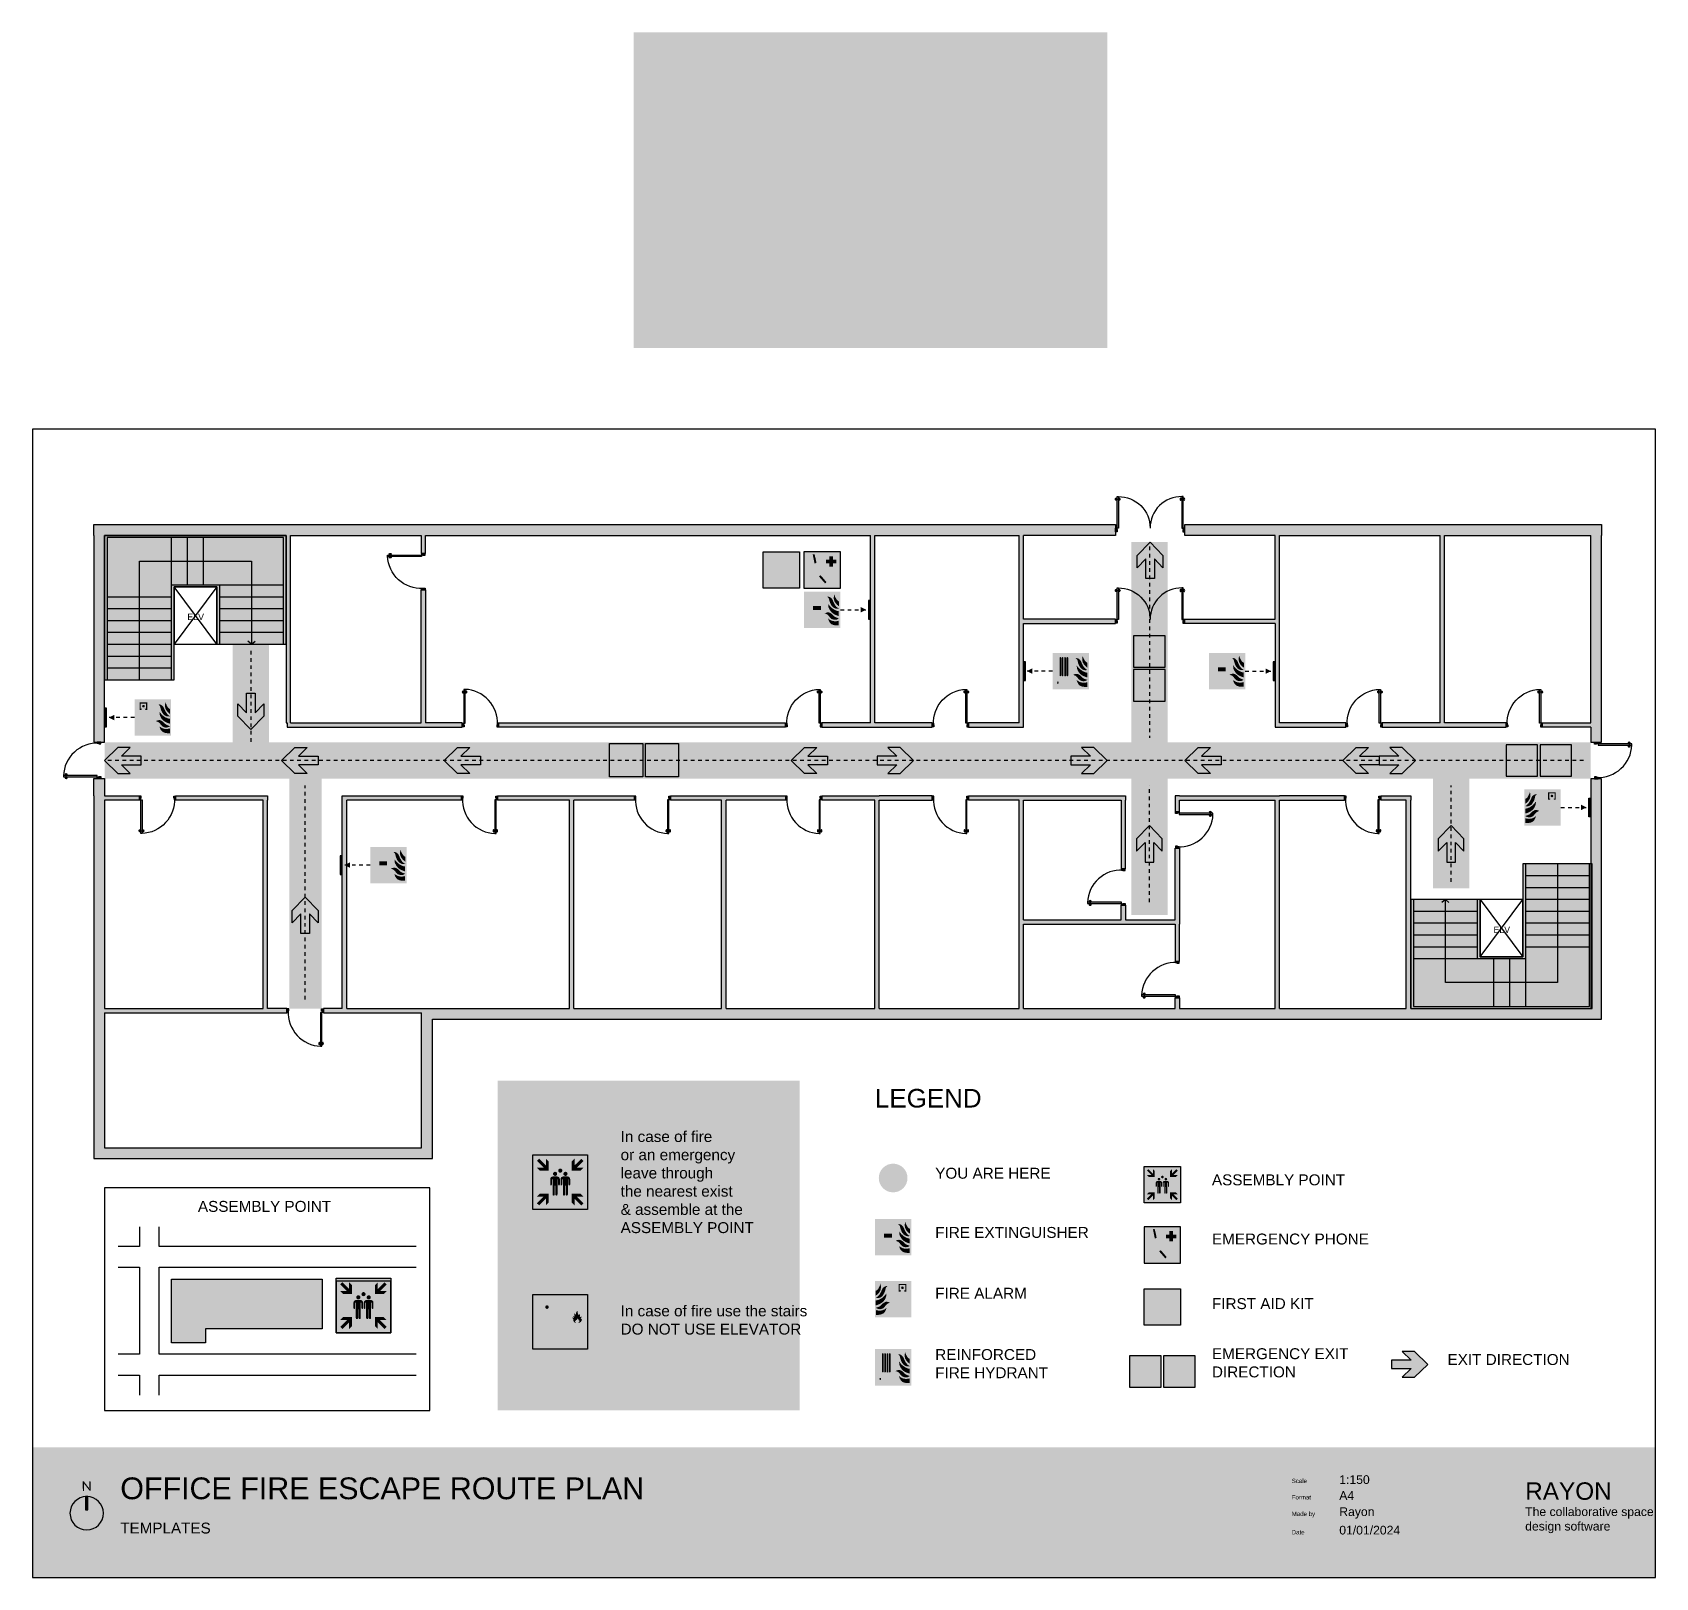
# Model space of a CAD drawing. Header units: metres. Extents: x 5231.1 to 5275.7, y -3151.4 to -3108.9.
import ezdxf

# ---------------------------------------------------------------- set-up
doc = ezdxf.new("R2010")
doc.units = ezdxf.units.M
for name, pattern in [('Default stroke', [0]), ('Green Dashed Line', [0.015875, 0, -0.015875]), ('Page Lines', [0]), ('RayonDimensionSideLines', [0.02, 0, -0.02]), ('Style', [0]), ('Style Black Line', [0]), ('Style Black Lines', [0]), ('Style Grey Hatch  Line', [0]), ('Style Grey Lines', [0]), ('Style White Lines', [0]), ('Style_1', [0]), ('Style_2', [0]), ('Style_3', [0]), ('Style_4', [0])]:
    doc.linetypes.add(name, pattern=pattern)
for name, color, linetype, true_color in [('Annotations', 7, 'Continuous', 0xa86464), ('Building', 7, 'Continuous', 0xfabd88), ('Imported blocks', 7, 'Continuous', 0xc57dd9), ('New Layer', 7, 'Continuous', 0xf890f8), ('New Layer_1', 7, 'Continuous', 0xca387c)]:
    doc.layers.add(name, color=color, linetype=linetype, true_color=true_color)
doc.styles.add('Black Small Text', font='', dxfattribs={"height": 0.12})
doc.styles.add('Default text', font='', dxfattribs={"height": 0.51})
doc.styles.add('Grey Text', font='', dxfattribs={"height": 0.3})
doc.styles.add('Layout Text Logo L', font='', dxfattribs={"height": 0.24})
doc.styles.add('Layout Text Subtitles', font='', dxfattribs={"height": 0.06})
doc.styles.add('Layout Text Titles', font='', dxfattribs={"height": 0.12})
doc.styles.add('Logo Text', font='', dxfattribs={"height": 0.15})
doc.styles.add('Style', font='', dxfattribs={"height": 0.3})
doc.styles.get('Black Small Text').set_extended_font_data('arial')
doc.styles.get('Default text').set_extended_font_data('arial')
doc.styles.get('Grey Text').set_extended_font_data('arial')
doc.styles.get('Layout Text Logo L').set_extended_font_data('arial')
doc.styles.get('Layout Text Subtitles').set_extended_font_data('arial')
doc.styles.get('Layout Text Titles').set_extended_font_data('arial')
doc.styles.get('Logo Text').set_extended_font_data('arial')
doc.styles.get('Style').set_extended_font_data('arial')

msp = doc.modelspace()

# ---------------------------------------------------------------- texts
at = {"layer": 'New Layer_1'}
for s, insert, char_height, width, attachment_point, style in [('LEGEND', (5254.238, -3137.94), 0.51, 3.37698, 1, 'Default text'), ('In case of fire\\Por an emergency \\Pleave through \\Pthe nearest exist \\P& assemble at the \\PASSEMBLY POINT ', (5247.259, -3140.499), 0.3, 5.15738, 4, 'Style'), ('YOU ARE HERE', (5255.894, -3140.104), 0.3, 3.58359, 1, 'Style'), ('ASSEMBLY POINT', (5263.489, -3140.285), 0.3, 4.29766, 1, 'Style'), ('ASSEMBLY POINT', (5235.657, -3141.014), 0.3, 4.29766, 1, 'Style'), ('FIRE EXTINGUISHER', (5255.894, -3141.729), 0.3, 4.86667, 1, 'Style'), ('EMERGENCY PHONE', (5263.489, -3141.91), 0.3, 5.01302, 1, 'Style'), ('FIRE ALARM', (5255.894, -3143.399), 0.3, 2.98516, 1, 'Style'), ('In case of fire use the stairs DO NOT USE ELEVATOR', (5247.258, -3144.285), 0.3, 5.15755, 4, 'Style'), ('FIRST AID KIT', (5263.489, -3143.683), 0.3, 3.28932, 1, 'Style'), ('REINFORCED\\PFIRE HYDRANT', (5255.894, -3145.081), 0.3, 3.61354, 1, 'Style'), ('EMERGENCY EXIT \\PDIRECTION', (5263.489, -3145.058), 0.3, 4.4612, 1, 'Style'), ('EXIT DIRECTION', (5269.955, -3145.218), 0.3, 3.89089, 1, 'Style')]:
    msp.add_mtext(s, dxfattribs=dict(at, insert=insert, char_height=char_height, width=width, attachment_point=attachment_point, style=style))

# ---------------------------------------------------------------- blocks, each defined once
blk = doc.blocks.new('Extinguisher')
at = {"layer": 'Imported blocks', "transparency": 33554483}
for points in [[(-0.128, 0.128), (0.128, 0.128), (0.128, -0.128), (-0.128, -0.128), (-0.128, 0.128)], [(-0.009, 0.026), (-0.064, 0.026), (-0.064, -0.002), (-0.009, -0.002), (-0.009, 0.026)]]:
    blk.add_hatch(color=256, dxfattribs=at).paths.add_polyline_path(points, flags=0)
h = blk.add_hatch(color=256, dxfattribs=at)
edge = h.paths.add_edge_path(flags=0)
edge.add_spline(control_points=[(-0.022, 0.081), (-0.017, 0.081), (-0.011, 0.081), (-0.006, 0.079)], knot_values=[0, 0, 0, 0, 1, 1, 1, 1], degree=3, periodic=0)
edge.add_spline(control_points=[(-0.006, 0.079), (-0.003, 0.078), (0, 0.08), (0.001, 0.083)], knot_values=[0, 0, 0, 0, 1, 1, 1, 1], degree=3, periodic=0)
edge.add_spline(control_points=[(0.001, 0.083), (0.001, 0.083), (0.001, 0.084), (0.001, 0.084)], knot_values=[0, 0, 0, 0, 1, 1, 1, 1], degree=3, periodic=0)
edge.add_spline(control_points=[(0.001, 0.084), (0.001, 0.088), (-0.001, 0.091), (-0.004, 0.093)], knot_values=[0, 0, 0, 0, 1, 1, 1, 1], degree=3, periodic=0)
edge.add_spline(control_points=[(-0.004, 0.093), (-0.008, 0.096), (-0.013, 0.097), (-0.017, 0.098)], knot_values=[0, 0, 0, 0, 1, 1, 1, 1], degree=3, periodic=0)
edge.add_spline(control_points=[(-0.017, 0.098), (-0.018, 0.098), (-0.019, 0.098), (-0.021, 0.098)], knot_values=[0, 0, 0, 0, 1, 1, 1, 1], degree=3, periodic=0)
edge.add_line((-0.021, 0.098), (-0.022, 0.098))
edge.add_spline(control_points=[(-0.022, 0.098), (-0.024, 0.098), (-0.025, 0.099), (-0.025, 0.101)], knot_values=[0, 0, 0, 0, 1, 1, 1, 1], degree=3, periodic=0)
edge.add_line((-0.025, 0.101), (-0.031, 0.101))
edge.add_line((-0.031, 0.101), (-0.031, 0.106))
edge.add_line((-0.031, 0.106), (-0.042, 0.106))
edge.add_line((-0.042, 0.106), (-0.042, 0.101))
edge.add_line((-0.042, 0.101), (-0.048, 0.101))
edge.add_spline(control_points=[(-0.048, 0.101), (-0.048, 0.099), (-0.049, 0.098), (-0.051, 0.098)], knot_values=[0, 0, 0, 0, 1, 1, 1, 1], degree=3, periodic=0)
edge.add_spline(control_points=[(-0.051, 0.098), (-0.051, 0.098), (-0.051, 0.098), (-0.051, 0.098)], knot_values=[0, 0, 0, 0, 1, 1, 1, 1], degree=3, periodic=0)
edge.add_spline(control_points=[(-0.051, 0.098), (-0.076, 0.103), (-0.1, 0.089), (-0.108, 0.065)], knot_values=[0, 0, 0, 0, 1, 1, 1, 1], degree=3, periodic=0)
edge.add_spline(control_points=[(-0.108, 0.065), (-0.109, 0.064), (-0.108, 0.062), (-0.107, 0.061)], knot_values=[0, 0, 0, 0, 1, 1, 1, 1], degree=3, periodic=0)
edge.add_spline(control_points=[(-0.107, 0.061), (-0.106, 0.061), (-0.106, 0.061), (-0.106, 0.061)], knot_values=[0, 0, 0, 0, 1, 1, 1, 1], degree=3, periodic=0)
edge.add_line((-0.106, 0.061), (-0.102, 0.061))
edge.add_spline(control_points=[(-0.102, 0.061), (-0.102, 0.061), (-0.101, 0.062), (-0.1, 0.062)], knot_values=[0, 0, 0, 0, 1, 1, 1, 1], degree=3, periodic=0)
edge.add_spline(control_points=[(-0.1, 0.062), (-0.089, 0.079), (-0.069, 0.087), (-0.05, 0.084)], knot_values=[0, 0, 0, 0, 1, 1, 1, 1], degree=3, periodic=0)
edge.add_spline(control_points=[(-0.05, 0.084), (-0.049, 0.083), (-0.048, 0.082), (-0.048, 0.081)], knot_values=[0, 0, 0, 0, 1, 1, 1, 1], degree=3, periodic=0)
edge.add_line((-0.048, 0.081), (-0.048, 0.066))
edge.add_spline(control_points=[(-0.048, 0.066), (-0.062, 0.066), (-0.073, 0.055), (-0.073, 0.041)], knot_values=[0, 0, 0, 0, 1, 1, 1, 1], degree=3, periodic=0)
edge.add_line((-0.073, 0.041), (-0.073, -0.11))
edge.add_line((-0.073, -0.11), (0, -0.11))
edge.add_line((0, -0.11), (0, 0.041))
edge.add_spline(control_points=[(0, 0.041), (0, 0.055), (-0.011, 0.066), (-0.025, 0.066)], knot_values=[0, 0, 0, 0, 1, 1, 1, 1], degree=3, periodic=0)
edge.add_line((-0.025, 0.066), (-0.025, 0.078))
edge.add_spline(control_points=[(-0.025, 0.078), (-0.025, 0.08), (-0.024, 0.081), (-0.022, 0.081)], knot_values=[0, 0, 0, 0, 1, 1, 1, 1], degree=3, periodic=0)
h = blk.add_hatch(color=256, dxfattribs=at)
edge = h.paths.add_edge_path(flags=0)
edge.add_spline(control_points=[(0.042, 0.086), (0.039, 0.09), (0.035, 0.092), (0.035, 0.092)], knot_values=[0, 0, 0, 0, 1, 1, 1, 1], degree=3, periodic=0)
edge.add_spline(control_points=[(0.035, 0.092), (0.035, 0.092), (0.045, 0.094), (0.053, 0.09)], knot_values=[0, 0, 0, 0, 1, 1, 1, 1], degree=3, periodic=0)
edge.add_spline(control_points=[(0.053, 0.09), (0.062, 0.085), (0.07, 0.075), (0.07, 0.075)], knot_values=[0, 0, 0, 0, 1, 1, 1, 1], degree=3, periodic=0)
edge.add_spline(control_points=[(0.07, 0.075), (0.07, 0.075), (0.074, 0.068), (0.077, 0.061)], knot_values=[0, 0, 0, 0, 1, 1, 1, 1], degree=3, periodic=0)
edge.add_spline(control_points=[(0.077, 0.061), (0.081, 0.049), (0.088, 0.038), (0.088, 0.038)], knot_values=[0, 0, 0, 0, 1, 1, 1, 1], degree=3, periodic=0)
edge.add_spline(control_points=[(0.088, 0.038), (0.088, 0.038), (0.093, 0.029), (0.098, 0.023)], knot_values=[0, 0, 0, 0, 1, 1, 1, 1], degree=3, periodic=0)
edge.add_spline(control_points=[(0.098, 0.023), (0.102, 0.019), (0.106, 0.016), (0.11, 0.013)], knot_values=[0, 0, 0, 0, 1, 1, 1, 1], degree=3, periodic=0)
edge.add_spline(control_points=[(0.11, 0.013), (0.114, 0.01), (0.118, 0.009), (0.118, 0.009)], knot_values=[0, 0, 0, 0, 1, 1, 1, 1], degree=3, periodic=0)
edge.add_spline(control_points=[(0.118, 0.009), (0.118, 0.009), (0.107, 0.005), (0.096, 0.008)], knot_values=[0, 0, 0, 0, 1, 1, 1, 1], degree=3, periodic=0)
edge.add_spline(control_points=[(0.096, 0.008), (0.086, 0.01), (0.075, 0.019), (0.075, 0.019)], knot_values=[0, 0, 0, 0, 1, 1, 1, 1], degree=3, periodic=0)
edge.add_spline(control_points=[(0.075, 0.019), (0.075, 0.019), (0.068, 0.026), (0.062, 0.035)], knot_values=[0, 0, 0, 0, 1, 1, 1, 1], degree=3, periodic=0)
edge.add_spline(control_points=[(0.062, 0.035), (0.057, 0.045), (0.053, 0.056), (0.053, 0.056)], knot_values=[0, 0, 0, 0, 1, 1, 1, 1], degree=3, periodic=0)
edge.add_line((0.053, 0.056), (0.047, 0.078))
edge.add_spline(control_points=[(0.047, 0.078), (0.047, 0.078), (0.045, 0.083), (0.042, 0.086)], knot_values=[0, 0, 0, 0, 1, 1, 1, 1], degree=3, periodic=0)
h = blk.add_hatch(color=256, dxfattribs=at)
edge = h.paths.add_edge_path(flags=0)
edge.add_spline(control_points=[(0.044, 0.019), (0.042, 0.03), (0.043, 0.041), (0.043, 0.041)], knot_values=[0, 0, 0, 0, 1, 1, 1, 1], degree=3, periodic=0)
edge.add_spline(control_points=[(0.043, 0.041), (0.043, 0.041), (0.05, 0.03), (0.06, 0.02)], knot_values=[0, 0, 0, 0, 1, 1, 1, 1], degree=3, periodic=0)
edge.add_spline(control_points=[(0.06, 0.02), (0.068, 0.013), (0.076, 0.006), (0.082, 0.003)], knot_values=[0, 0, 0, 0, 1, 1, 1, 1], degree=3, periodic=0)
edge.add_spline(control_points=[(0.082, 0.003), (0.083, 0.002), (0.083, 0.002), (0.083, 0.002)], knot_values=[0, 0, 0, 0, 1, 1, 1, 1], degree=3, periodic=0)
edge.add_spline(control_points=[(0.083, 0.002), (0.106, -0.011), (0.117, -0.009), (0.117, -0.009)], knot_values=[0, 0, 0, 0, 1, 1, 1, 1], degree=3, periodic=0)
edge.add_line((0.117, -0.009), (0.117, -0.044))
edge.add_spline(control_points=[(0.117, -0.044), (0.117, -0.044), (0.094, -0.038), (0.077, -0.027)], knot_values=[0, 0, 0, 0, 1, 1, 1, 1], degree=3, periodic=0)
edge.add_spline(control_points=[(0.077, -0.027), (0.064, -0.018), (0.055, -0.003), (0.055, -0.003)], knot_values=[0, 0, 0, 0, 1, 1, 1, 1], degree=3, periodic=0)
edge.add_spline(control_points=[(0.055, -0.003), (0.055, -0.003), (0.048, 0.008), (0.044, 0.019)], knot_values=[0, 0, 0, 0, 1, 1, 1, 1], degree=3, periodic=0)
h = blk.add_hatch(color=256, dxfattribs=at)
edge = h.paths.add_edge_path(flags=0)
edge.add_spline(control_points=[(0.085, 0.063), (0.077, 0.082), (0.085, 0.108), (0.085, 0.108)], knot_values=[0, 0, 0, 0, 1, 1, 1, 1], degree=3, periodic=0)
edge.add_spline(control_points=[(0.085, 0.108), (0.085, 0.108), (0.088, 0.098), (0.093, 0.087)], knot_values=[0, 0, 0, 0, 1, 1, 1, 1], degree=3, periodic=0)
edge.add_spline(control_points=[(0.093, 0.087), (0.096, 0.082), (0.099, 0.076), (0.102, 0.072)], knot_values=[0, 0, 0, 0, 1, 1, 1, 1], degree=3, periodic=0)
edge.add_spline(control_points=[(0.102, 0.072), (0.109, 0.062), (0.118, 0.059), (0.118, 0.059)], knot_values=[0, 0, 0, 0, 1, 1, 1, 1], degree=3, periodic=0)
edge.add_line((0.118, 0.059), (0.118, 0.025))
edge.add_spline(control_points=[(0.118, 0.025), (0.118, 0.025), (0.093, 0.04), (0.085, 0.063)], knot_values=[0, 0, 0, 0, 1, 1, 1, 1], degree=3, periodic=0)
h = blk.add_hatch(color=256, dxfattribs=at)
edge = h.paths.add_edge_path(flags=0)
edge.add_spline(control_points=[(0.035, -0.032), (0.027, -0.027), (0.018, -0.026), (0.018, -0.026)], knot_values=[0, 0, 0, 0, 1, 1, 1, 1], degree=3, periodic=0)
edge.add_spline(control_points=[(0.018, -0.026), (0.018, -0.026), (0.023, -0.022), (0.029, -0.02)], knot_values=[0, 0, 0, 0, 1, 1, 1, 1], degree=3, periodic=0)
edge.add_spline(control_points=[(0.029, -0.02), (0.035, -0.018), (0.043, -0.018), (0.043, -0.018)], knot_values=[0, 0, 0, 0, 1, 1, 1, 1], degree=3, periodic=0)
edge.add_spline(control_points=[(0.043, -0.018), (0.043, -0.018), (0.051, -0.019), (0.057, -0.022)], knot_values=[0, 0, 0, 0, 1, 1, 1, 1], degree=3, periodic=0)
edge.add_spline(control_points=[(0.057, -0.022), (0.066, -0.027), (0.072, -0.033), (0.072, -0.033)], knot_values=[0, 0, 0, 0, 1, 1, 1, 1], degree=3, periodic=0)
edge.add_spline(control_points=[(0.072, -0.033), (0.072, -0.033), (0.076, -0.038), (0.081, -0.043)], knot_values=[0, 0, 0, 0, 1, 1, 1, 1], degree=3, periodic=0)
edge.add_spline(control_points=[(0.081, -0.043), (0.084, -0.045), (0.086, -0.048), (0.089, -0.049)], knot_values=[0, 0, 0, 0, 1, 1, 1, 1], degree=3, periodic=0)
edge.add_spline(control_points=[(0.089, -0.049), (0.101, -0.056), (0.117, -0.06), (0.117, -0.06)], knot_values=[0, 0, 0, 0, 1, 1, 1, 1], degree=3, periodic=0)
edge.add_spline(control_points=[(0.117, -0.06), (0.117, -0.06), (0.112, -0.065), (0.105, -0.068)], knot_values=[0, 0, 0, 0, 1, 1, 1, 1], degree=3, periodic=0)
edge.add_spline(control_points=[(0.105, -0.068), (0.098, -0.07), (0.089, -0.07), (0.089, -0.07)], knot_values=[0, 0, 0, 0, 1, 1, 1, 1], degree=3, periodic=0)
edge.add_spline(control_points=[(0.089, -0.07), (0.089, -0.07), (0.077, -0.07), (0.066, -0.064)], knot_values=[0, 0, 0, 0, 1, 1, 1, 1], degree=3, periodic=0)
edge.add_spline(control_points=[(0.066, -0.064), (0.057, -0.058), (0.048, -0.045), (0.048, -0.045)], knot_values=[0, 0, 0, 0, 1, 1, 1, 1], degree=3, periodic=0)
edge.add_spline(control_points=[(0.048, -0.045), (0.048, -0.045), (0.042, -0.037), (0.035, -0.032)], knot_values=[0, 0, 0, 0, 1, 1, 1, 1], degree=3, periodic=0)
h = blk.add_hatch(color=256, dxfattribs=at)
edge = h.paths.add_edge_path(flags=0)
edge.add_spline(control_points=[(0.057, -0.072), (0.064, -0.076), (0.073, -0.079), (0.082, -0.08)], knot_values=[0, 0, 0, 0, 1, 1, 1, 1], degree=3, periodic=0)
edge.add_spline(control_points=[(0.082, -0.08), (0.098, -0.083), (0.116, -0.077), (0.116, -0.077)], knot_values=[0, 0, 0, 0, 1, 1, 1, 1], degree=3, periodic=0)
edge.add_line((0.116, -0.077), (0.116, -0.11))
edge.add_spline(control_points=[(0.116, -0.11), (0.116, -0.11), (0.083, -0.113), (0.065, -0.101)], knot_values=[0, 0, 0, 0, 1, 1, 1, 1], degree=3, periodic=0)
edge.add_spline(control_points=[(0.065, -0.101), (0.046, -0.089), (0.042, -0.061), (0.042, -0.061)], knot_values=[0, 0, 0, 0, 1, 1, 1, 1], degree=3, periodic=0)
edge.add_spline(control_points=[(0.042, -0.061), (0.042, -0.061), (0.048, -0.068), (0.057, -0.072)], knot_values=[0, 0, 0, 0, 1, 1, 1, 1], degree=3, periodic=0)
blk = doc.blocks.new('Door EU 90')
at = {"layer": 'Imported blocks', "transparency": 33554483}
h = blk.add_hatch(color=256, dxfattribs=at)
edge = h.paths.add_edge_path(flags=0)
edge.add_spline(control_points=[(-0.499, 0.908), (-0.5, 0.896), (-0.496, 0.885), (-0.49, 0.88)], knot_values=[0, 0, 0, 0, 1, 1, 1, 1], degree=3, periodic=0)
edge.add_spline(control_points=[(-0.49, 0.88), (-0.484, 0.875), (-0.477, 0.878), (-0.475, 0.893)], knot_values=[0, 0, 0, 0, 1, 1, 1, 1], degree=3, periodic=0)
edge.add_line((-0.475, 0.893), (-0.456, 0.893))
edge.add_line((-0.456, 0.893), (-0.456, 0.05))
edge.add_line((-0.456, 0.05), (-0.42, 0.05))
edge.add_line((-0.42, 0.05), (-0.42, 0.893))
edge.add_line((-0.42, 0.893), (-0.401, 0.893))
edge.add_spline(control_points=[(-0.401, 0.893), (-0.399, 0.878), (-0.392, 0.875), (-0.386, 0.88)], knot_values=[0, 0, 0, 0, 1, 1, 1, 1], degree=3, periodic=0)
edge.add_spline(control_points=[(-0.386, 0.88), (-0.379, 0.885), (-0.376, 0.896), (-0.376, 0.908)], knot_values=[0, 0, 0, 0, 1, 1, 1, 1], degree=3, periodic=0)
edge.add_spline(control_points=[(-0.376, 0.908), (-0.376, 0.908), (-0.376, 0.909), (-0.376, 0.909)], knot_values=[0, 0, 0, 0, 1, 1, 1, 1], degree=3, periodic=0)
edge.add_spline(control_points=[(-0.376, 0.909), (-0.376, 0.91), (-0.376, 0.91), (-0.376, 0.911)], knot_values=[0, 0, 0, 0, 1, 1, 1, 1], degree=3, periodic=0)
edge.add_spline(control_points=[(-0.376, 0.911), (-0.377, 0.922), (-0.381, 0.931), (-0.387, 0.934)], knot_values=[0, 0, 0, 0, 1, 1, 1, 1], degree=3, periodic=0)
edge.add_spline(control_points=[(-0.387, 0.934), (-0.393, 0.938), (-0.4, 0.936), (-0.402, 0.921)], knot_values=[0, 0, 0, 0, 1, 1, 1, 1], degree=3, periodic=0)
edge.add_line((-0.402, 0.921), (-0.42, 0.921))
edge.add_line((-0.42, 0.921), (-0.42, 0.98))
edge.add_line((-0.42, 0.98), (-0.456, 0.98))
edge.add_line((-0.456, 0.98), (-0.456, 0.921))
edge.add_line((-0.456, 0.921), (-0.474, 0.921))
edge.add_spline(control_points=[(-0.474, 0.921), (-0.475, 0.936), (-0.482, 0.938), (-0.489, 0.934)], knot_values=[0, 0, 0, 0, 1, 1, 1, 1], degree=3, periodic=0)
edge.add_spline(control_points=[(-0.489, 0.934), (-0.495, 0.931), (-0.499, 0.92), (-0.499, 0.908)], knot_values=[0, 0, 0, 0, 1, 1, 1, 1], degree=3, periodic=0)
for points in [[(-0.5, -0.05), (-0.5, 0.05), (-0.465, 0.05), (-0.465, 0.01), (-0.45, 0.01), (-0.45, -0.05), (-0.5, -0.05)], [(0.5, -0.05), (0.5, 0.05), (0.465, 0.05), (0.465, 0.01), (0.45, 0.01), (0.45, -0.05), (0.5, -0.05)]]:
    blk.add_hatch(color=256, dxfattribs=at).paths.add_polyline_path(points, flags=0)
at = {"layer": 'Imported blocks', "linetype": 'Style'}
for points in [[(-0.475, 0.893), (-0.456, 0.893), (-0.456, 0.05), (-0.42, 0.05), (-0.42, 0.893), (-0.401, 0.893)], [(-0.402, 0.921), (-0.42, 0.921), (-0.42, 0.98), (-0.456, 0.98), (-0.456, 0.921), (-0.474, 0.921)]]:
    blk.add_lwpolyline(points, dxfattribs=at)
at = {"layer": 'Imported blocks', "linetype": 'Style Black Lines'}
for points in [[(-0.456, 0.893), (-0.456, 0.921)], [(-0.42, 0.893), (-0.42, 0.921)]]:
    blk.add_lwpolyline(points, dxfattribs=at)
at = {"layer": 'Imported blocks', "linetype": 'Style Grey Lines'}
blk.add_lwpolyline([(0.465, 0.01, 0.416941), (-0.425, 0.98)], format="xyb", dxfattribs=at)
at = {"layer": 'Imported blocks', "linetype": 'Style'}
for points in [[(-0.5, -0.05), (-0.5, 0.05), (-0.465, 0.05), (-0.465, 0.01), (-0.45, 0.01), (-0.45, -0.05), (-0.5, -0.05)], [(0.5, -0.05), (0.5, 0.05), (0.465, 0.05), (0.465, 0.01), (0.45, 0.01), (0.45, -0.05), (0.5, -0.05)]]:
    blk.add_lwpolyline(points, close=True, dxfattribs=at)
at = {"layer": 'Imported blocks', "extrusion": (0, 0, -1)}
for centre, major_axis, start_param, end_param in [((-0.5, 0.907), (0, 0.0315), 1.099299, 2.042656), ((-0.371, 0.908), (0, 0.037), 4.276707, 5.07084)]:
    blk.add_ellipse(centre, major_axis=major_axis, ratio=0.894003, start_param=start_param, end_param=end_param, dxfattribs=at)
at = {"layer": 'Imported blocks'}
for points in [[(-0.499, 0.908), (-0.5, 0.896), (-0.496, 0.885), (-0.49, 0.88)], [(-0.489, 0.934), (-0.495, 0.931), (-0.499, 0.92), (-0.499, 0.908)], [(-0.49, 0.88), (-0.484, 0.875), (-0.477, 0.878), (-0.475, 0.893)], [(-0.474, 0.921), (-0.475, 0.936), (-0.482, 0.938), (-0.489, 0.934)], [(-0.387, 0.934), (-0.393, 0.938), (-0.4, 0.936), (-0.402, 0.921)], [(-0.401, 0.893), (-0.399, 0.878), (-0.392, 0.875), (-0.386, 0.88)], [(-0.376, 0.911), (-0.377, 0.922), (-0.381, 0.931), (-0.387, 0.934)], [(-0.386, 0.88), (-0.379, 0.885), (-0.376, 0.896), (-0.376, 0.908)], [(-0.376, 0.909), (-0.376, 0.91), (-0.376, 0.91), (-0.376, 0.911)], [(-0.376, 0.908), (-0.376, 0.908), (-0.376, 0.909), (-0.376, 0.909)]]:
    blk.add_open_spline(points, degree=3, dxfattribs=at)
blk = doc.blocks.new('Evacuation direction')
at = {"layer": 'Imported blocks', "transparency": 33554483}
blk.add_hatch(color=256, dxfattribs=at).paths.add_polyline_path([(0.0269, -0.0707), (0.1001, 0), (0.0269, 0.0707), (-0.0409, 0.0707), (0.0079, 0.0236), (-0.1001, 0.0236), (-0.1001, -0.0236), (0.0079, -0.0236), (-0.0409, -0.0707), (0.0269, -0.0707)], flags=0)
at = {"layer": 'Imported blocks', "linetype": 'Style White Lines'}
blk.add_lwpolyline([(0.0269, -0.0707), (0.1001, 0), (0.0269, 0.0707), (-0.0409, 0.0707), (0.0079, 0.0236), (-0.1001, 0.0236), (-0.1001, -0.0236), (0.0079, -0.0236), (-0.0409, -0.0707), (0.0269, -0.0707)], close=True, dxfattribs=at)
blk = doc.blocks.new('arrow')
at = {"layer": 'Annotations'}
blk.add_hatch(color=256, dxfattribs=at).paths.add_polyline_path([(5265.11, -3126.47), (5264.96, -3126.395), (5264.96, -3126.545)])
at = {"layer": 'Annotations', "linetype": 'RayonDimensionSideLines'}
blk.add_lwpolyline([(5264.404, -3126.47), (5265.11, -3126.47)], dxfattribs=at)
blk = doc.blocks.new('Glass stairs  U shape 120')
at = {"layer": 'Imported blocks', "transparency": 33554483}
blk.add_hatch(color=256, dxfattribs=at).paths.add_polyline_path([(-0.4, -1.825), (-0.4, 0.525), (0.4, 0.525), (0.4, -0.924), (1.7, -0.924), (1.7, 1.825), (-1.7, 1.825), (-1.7, -1.825), (-0.4, -1.825)], flags=0)
at = {"layer": 'Imported blocks', "linetype": 'Style'}
blk.add_lwpolyline([(-0.4, -1.825), (-0.4, 0.525), (0.4, 0.525), (0.4, -0.924), (1.7, -0.924), (1.7, 1.825), (-1.7, 1.825), (-1.7, -1.825), (-0.4, -1.825)], close=True, dxfattribs=at)
at = {"layer": 'Imported blocks', "linetype": 'Style Black Lines'}
blk.add_lwpolyline([(-0.45, -1.825), (-0.45, 0.575), (0.45, 0.575), (0.45, -0.925), (1.65, -0.925), (1.65, 1.775), (-1.65, 1.775), (-1.65, -1.825), (-0.45, -1.825)], close=True, dxfattribs=at)
for points in [[(-0.45, 0.575), (-0.45, 1.775)], [(-0.15, 0.575), (-0.15, 1.775)], [(0.15, 0.575), (0.15, 1.775)], [(0.45, 0.575), (1.65, 0.575)], [(-1.65, 0.275), (-0.45, 0.275)], [(0.45, 0.275), (1.65, 0.275)], [(-1.65, -0.025), (-0.45, -0.025)], [(0.45, -0.025), (1.65, -0.025)], [(-1.65, -0.325), (-0.45, -0.325)], [(0.45, -0.325), (1.65, -0.325)], [(-1.65, -0.625), (-0.45, -0.625)], [(0.45, -0.625), (1.65, -0.625)], [(-1.65, -0.925), (-0.45, -0.925)], [(0.45, -0.925), (1.65, -0.925)], [(-1.65, -1.225), (-0.45, -1.225)], [(-1.65, -1.525), (-0.45, -1.525)]]:
    blk.add_lwpolyline(points, dxfattribs=at)
at = {"layer": 'Imported blocks', "linetype": 'Style Grey Lines'}
for points in [[(-1.05, -1.825), (-1.05, 1.175), (1.05, 1.175), (1.05, -0.924)], [(1.05, -0.925), (0.983, -0.851)], [(1.05, -0.925), (1.117, -0.851)]]:
    blk.add_lwpolyline(points, dxfattribs=at)
blk = doc.blocks.new('arrow_1')
at = {"layer": 'Annotations'}
blk.add_hatch(color=256, dxfattribs=at).paths.add_polyline_path([(5258.409, -3126.47), (5258.559, -3126.545), (5258.559, -3126.395)])
at = {"layer": 'Annotations', "linetype": 'RayonDimensionSideLines'}
blk.add_lwpolyline([(5259.115, -3126.47), (5258.409, -3126.47)], dxfattribs=at)
blk = doc.blocks.new('Double door EU 180')
at = {"layer": 'Imported blocks', "transparency": 33554483}
h = blk.add_hatch(color=256, dxfattribs=at)
edge = h.paths.add_edge_path(flags=0)
edge.add_spline(control_points=[(-0.826, 0.843), (-0.826, 0.831), (-0.83, 0.82), (-0.836, 0.815)], knot_values=[0, 0, 0, 0, 1, 1, 1, 1], degree=3, periodic=0)
edge.add_spline(control_points=[(-0.836, 0.815), (-0.842, 0.81), (-0.849, 0.813), (-0.851, 0.828)], knot_values=[0, 0, 0, 0, 1, 1, 1, 1], degree=3, periodic=0)
edge.add_line((-0.851, 0.828), (-0.87, 0.828))
edge.add_line((-0.87, 0.828), (-0.87, 0.05))
edge.add_line((-0.87, 0.05), (-0.906, 0.05))
edge.add_line((-0.906, 0.05), (-0.906, 0.828))
edge.add_line((-0.906, 0.828), (-0.925, 0.828))
edge.add_spline(control_points=[(-0.925, 0.828), (-0.927, 0.813), (-0.934, 0.81), (-0.94, 0.815)], knot_values=[0, 0, 0, 0, 1, 1, 1, 1], degree=3, periodic=0)
edge.add_spline(control_points=[(-0.94, 0.815), (-0.946, 0.82), (-0.95, 0.831), (-0.95, 0.843)], knot_values=[0, 0, 0, 0, 1, 1, 1, 1], degree=3, periodic=0)
edge.add_spline(control_points=[(-0.95, 0.843), (-0.95, 0.855), (-0.945, 0.866), (-0.939, 0.869)], knot_values=[0, 0, 0, 0, 1, 1, 1, 1], degree=3, periodic=0)
edge.add_spline(control_points=[(-0.939, 0.869), (-0.933, 0.873), (-0.926, 0.871), (-0.924, 0.856)], knot_values=[0, 0, 0, 0, 1, 1, 1, 1], degree=3, periodic=0)
edge.add_line((-0.924, 0.856), (-0.906, 0.856))
edge.add_line((-0.906, 0.856), (-0.906, 0.915))
edge.add_line((-0.906, 0.915), (-0.87, 0.915))
edge.add_line((-0.87, 0.915), (-0.87, 0.856))
edge.add_line((-0.87, 0.856), (-0.852, 0.856))
edge.add_spline(control_points=[(-0.852, 0.856), (-0.85, 0.871), (-0.843, 0.873), (-0.837, 0.869)], knot_values=[0, 0, 0, 0, 1, 1, 1, 1], degree=3, periodic=0)
edge.add_spline(control_points=[(-0.837, 0.869), (-0.831, 0.866), (-0.826, 0.855), (-0.826, 0.843)], knot_values=[0, 0, 0, 0, 1, 1, 1, 1], degree=3, periodic=0)
h = blk.add_hatch(color=256, dxfattribs=at)
edge = h.paths.add_edge_path(flags=0)
edge.add_spline(control_points=[(0.826, 0.843), (0.826, 0.831), (0.83, 0.82), (0.836, 0.815)], knot_values=[0, 0, 0, 0, 1, 1, 1, 1], degree=3, periodic=0)
edge.add_spline(control_points=[(0.836, 0.815), (0.842, 0.81), (0.849, 0.813), (0.851, 0.828)], knot_values=[0, 0, 0, 0, 1, 1, 1, 1], degree=3, periodic=0)
edge.add_line((0.851, 0.828), (0.87, 0.828))
edge.add_line((0.87, 0.828), (0.87, 0.05))
edge.add_line((0.87, 0.05), (0.906, 0.05))
edge.add_line((0.906, 0.05), (0.906, 0.828))
edge.add_line((0.906, 0.828), (0.925, 0.828))
edge.add_spline(control_points=[(0.925, 0.828), (0.927, 0.813), (0.934, 0.81), (0.94, 0.815)], knot_values=[0, 0, 0, 0, 1, 1, 1, 1], degree=3, periodic=0)
edge.add_spline(control_points=[(0.94, 0.815), (0.946, 0.82), (0.95, 0.831), (0.95, 0.843)], knot_values=[0, 0, 0, 0, 1, 1, 1, 1], degree=3, periodic=0)
edge.add_spline(control_points=[(0.95, 0.843), (0.95, 0.855), (0.945, 0.866), (0.939, 0.869)], knot_values=[0, 0, 0, 0, 1, 1, 1, 1], degree=3, periodic=0)
edge.add_spline(control_points=[(0.939, 0.869), (0.933, 0.873), (0.926, 0.871), (0.924, 0.856)], knot_values=[0, 0, 0, 0, 1, 1, 1, 1], degree=3, periodic=0)
edge.add_line((0.924, 0.856), (0.906, 0.856))
edge.add_line((0.906, 0.856), (0.906, 0.915))
edge.add_line((0.906, 0.915), (0.87, 0.915))
edge.add_line((0.87, 0.915), (0.87, 0.856))
edge.add_line((0.87, 0.856), (0.852, 0.856))
edge.add_spline(control_points=[(0.852, 0.856), (0.85, 0.871), (0.843, 0.873), (0.837, 0.869)], knot_values=[0, 0, 0, 0, 1, 1, 1, 1], degree=3, periodic=0)
edge.add_spline(control_points=[(0.837, 0.869), (0.831, 0.866), (0.826, 0.855), (0.826, 0.843)], knot_values=[0, 0, 0, 0, 1, 1, 1, 1], degree=3, periodic=0)
for points in [[(-0.95, -0.05), (-0.95, 0.05), (-0.915, 0.05), (-0.915, 0.01), (-0.9, 0.01), (-0.9, -0.05), (-0.95, -0.05)], [(0.95, -0.05), (0.95, 0.05), (0.915, 0.05), (0.915, 0.01), (0.9, 0.01), (0.9, -0.05), (0.95, -0.05)]]:
    blk.add_hatch(color=256, dxfattribs=at).paths.add_polyline_path(points, flags=0)
at = {"layer": 'Imported blocks', "linetype": 'Style'}
for points in [[(-0.924, 0.856), (-0.906, 0.856), (-0.906, 0.915), (-0.87, 0.915), (-0.87, 0.856), (-0.852, 0.856)], [(0.924, 0.856), (0.906, 0.856), (0.906, 0.915), (0.87, 0.915), (0.87, 0.856), (0.852, 0.856)], [(-0.851, 0.828), (-0.87, 0.828), (-0.87, 0.05), (-0.906, 0.05), (-0.906, 0.828), (-0.925, 0.828)], [(0.851, 0.828), (0.87, 0.828), (0.87, 0.05), (0.906, 0.05), (0.906, 0.828), (0.925, 0.828)]]:
    blk.add_lwpolyline(points, dxfattribs=at)
at = {"layer": 'Imported blocks', "linetype": 'Style Grey Lines'}
for points in [[(-0.875, 0.915, -0.420196), (0, 0.05)], [(0.875, 0.915, 0.420196), (0, 0.05)]]:
    blk.add_lwpolyline(points, format="xyb", dxfattribs=at)
at = {"layer": 'Imported blocks', "linetype": 'Style Black Lines'}
for points in [[(-0.906, 0.828), (-0.906, 0.856)], [(-0.87, 0.828), (-0.87, 0.856)], [(0.87, 0.828), (0.87, 0.856)], [(0.906, 0.828), (0.906, 0.856)]]:
    blk.add_lwpolyline(points, dxfattribs=at)
at = {"layer": 'Imported blocks', "linetype": 'Style'}
for points in [[(-0.95, -0.05), (-0.95, 0.05), (-0.915, 0.05), (-0.915, 0.01), (-0.9, 0.01), (-0.9, -0.05), (-0.95, -0.05)], [(0.95, -0.05), (0.95, 0.05), (0.915, 0.05), (0.915, 0.01), (0.9, 0.01), (0.9, -0.05), (0.95, -0.05)]]:
    blk.add_lwpolyline(points, close=True, dxfattribs=at)
at = {"layer": 'Imported blocks'}
for centre, major_axis, start_param, end_param in [((-0.955, 0.843), (0, 0.037), -2.00671, -1.212577), ((-0.826, 0.842), (0, 0.0315), 1.099067, 2.042424)]:
    blk.add_ellipse(centre, major_axis=major_axis, ratio=0.897915, start_param=start_param, end_param=end_param, dxfattribs=at)
at = {"layer": 'Imported blocks', "extrusion": (0, 0, -1)}
for centre, major_axis, start_param, end_param in [((0.826, 0.842), (0, 0.0315), 1.099067, 2.042424), ((0.955, 0.843), (0, 0.037), -2.00671, -1.212577)]:
    blk.add_ellipse(centre, major_axis=major_axis, ratio=0.897915, start_param=start_param, end_param=end_param, dxfattribs=at)
at = {"layer": 'Imported blocks'}
for points in [[(-0.95, 0.843), (-0.95, 0.855), (-0.945, 0.866), (-0.939, 0.869)], [(-0.94, 0.815), (-0.946, 0.82), (-0.95, 0.831), (-0.95, 0.843)], [(-0.925, 0.828), (-0.927, 0.813), (-0.934, 0.81), (-0.94, 0.815)], [(-0.939, 0.869), (-0.933, 0.873), (-0.926, 0.871), (-0.924, 0.856)], [(-0.852, 0.856), (-0.85, 0.871), (-0.843, 0.873), (-0.837, 0.869)], [(-0.836, 0.815), (-0.842, 0.81), (-0.849, 0.813), (-0.851, 0.828)], [(-0.837, 0.869), (-0.831, 0.866), (-0.826, 0.855), (-0.826, 0.843)], [(-0.826, 0.843), (-0.826, 0.831), (-0.83, 0.82), (-0.836, 0.815)], [(0.837, 0.869), (0.831, 0.866), (0.826, 0.855), (0.826, 0.843)], [(0.826, 0.843), (0.826, 0.831), (0.83, 0.82), (0.836, 0.815)], [(0.836, 0.815), (0.842, 0.81), (0.849, 0.813), (0.851, 0.828)], [(0.852, 0.856), (0.85, 0.871), (0.843, 0.873), (0.837, 0.869)], [(0.939, 0.869), (0.933, 0.873), (0.926, 0.871), (0.924, 0.856)], [(0.925, 0.828), (0.927, 0.813), (0.934, 0.81), (0.94, 0.815)], [(0.95, 0.843), (0.95, 0.855), (0.945, 0.866), (0.939, 0.869)], [(0.94, 0.815), (0.946, 0.82), (0.95, 0.831), (0.95, 0.843)]]:
    blk.add_open_spline(points, degree=3, dxfattribs=at)
blk = doc.blocks.new('Emergency exit direction')
at = {"layer": 'Imported blocks', "transparency": 33554483}
for points in [[(-0.01, 0.128), (-0.265, 0.128), (-0.265, -0.128), (-0.01, -0.128), (-0.01, 0.128)], [(0.265, -0.128), (0.265, 0.128), (0.01, 0.128), (0.01, -0.128), (0.265, -0.128)], [(0.164, 0.071), (0.237, 0), (0.164, -0.071), (0.096, -0.071), (0.145, -0.024), (0.037, -0.024), (0.037, 0.024), (0.145, 0.024), (0.096, 0.071), (0.164, 0.071)]]:
    blk.add_hatch(color=256, dxfattribs=at).paths.add_polyline_path(points, flags=0)
h = blk.add_hatch(color=256, dxfattribs=at)
edge = h.paths.add_edge_path(flags=0)
edge.add_line((-0.208, -0.098), (-0.223, -0.116))
edge.add_line((-0.223, -0.116), (-0.144, -0.116))
edge.add_line((-0.144, -0.116), (-0.133, -0.103))
edge.add_spline(control_points=[(-0.133, -0.103), (-0.129, -0.099), (-0.123, -0.098), (-0.118, -0.102)], knot_values=[0, 0, 0, 0, 1, 1, 1, 1], degree=3, periodic=0)
edge.add_spline(control_points=[(-0.118, -0.102), (-0.115, -0.105), (-0.114, -0.11), (-0.116, -0.115)], knot_values=[0, 0, 0, 0, 1, 1, 1, 1], degree=3, periodic=0)
edge.add_line((-0.116, -0.115), (-0.117, -0.116))
edge.add_line((-0.117, -0.116), (-0.08, -0.116))
edge.add_line((-0.08, -0.116), (-0.064, -0.098))
edge.add_line((-0.064, -0.098), (-0.064, 0.006))
edge.add_line((-0.064, 0.006), (-0.104, 0.006))
edge.add_spline(control_points=[(-0.104, 0.006), (-0.104, 0.006), (-0.105, 0.006), (-0.105, 0.006)], knot_values=[0, 0, 0, 0, 1, 1, 1, 1], degree=3, periodic=0)
edge.add_spline(control_points=[(-0.105, 0.006), (-0.106, 0.006), (-0.106, 0.006), (-0.107, 0.006)], knot_values=[0, 0, 0, 0, 1, 1, 1, 1], degree=3, periodic=0)
edge.add_spline(control_points=[(-0.107, 0.006), (-0.108, 0.007), (-0.109, 0.007), (-0.11, 0.008)], knot_values=[0, 0, 0, 0, 1, 1, 1, 1], degree=3, periodic=0)
edge.add_spline(control_points=[(-0.11, 0.008), (-0.112, 0.01), (-0.114, 0.012), (-0.114, 0.015)], knot_values=[0, 0, 0, 0, 1, 1, 1, 1], degree=3, periodic=0)
edge.add_line((-0.114, 0.015), (-0.114, 0.015))
edge.add_line((-0.114, 0.015), (-0.114, 0.032))
edge.add_line((-0.114, 0.032), (-0.136, 0.005))
edge.add_line((-0.136, 0.005), (-0.112, -0.032))
edge.add_spline(control_points=[(-0.112, -0.032), (-0.111, -0.033), (-0.111, -0.034), (-0.111, -0.035)], knot_values=[0, 0, 0, 0, 1, 1, 1, 1], degree=3, periodic=0)
edge.add_spline(control_points=[(-0.111, -0.035), (-0.111, -0.035), (-0.111, -0.035), (-0.111, -0.035)], knot_values=[0, 0, 0, 0, 1, 1, 1, 1], degree=3, periodic=0)
edge.add_spline(control_points=[(-0.111, -0.035), (-0.111, -0.035), (-0.111, -0.035), (-0.11, -0.036)], knot_values=[0, 0, 0, 0, 1, 1, 1, 1], degree=3, periodic=0)
edge.add_spline(control_points=[(-0.11, -0.036), (-0.11, -0.036), (-0.11, -0.036), (-0.11, -0.036)], knot_values=[0, 0, 0, 0, 1, 1, 1, 1], degree=3, periodic=0)
edge.add_spline(control_points=[(-0.11, -0.036), (-0.11, -0.037), (-0.11, -0.038), (-0.11, -0.039)], knot_values=[0, 0, 0, 0, 1, 1, 1, 1], degree=3, periodic=0)
edge.add_line((-0.11, -0.039), (-0.11, -0.086))
edge.add_spline(control_points=[(-0.11, -0.086), (-0.11, -0.092), (-0.115, -0.097), (-0.12, -0.097)], knot_values=[0, 0, 0, 0, 1, 1, 1, 1], degree=3, periodic=0)
edge.add_spline(control_points=[(-0.12, -0.097), (-0.126, -0.097), (-0.13, -0.092), (-0.13, -0.086)], knot_values=[0, 0, 0, 0, 1, 1, 1, 1], degree=3, periodic=0)
edge.add_line((-0.13, -0.086), (-0.131, -0.041))
edge.add_line((-0.131, -0.041), (-0.146, -0.016))
edge.add_line((-0.146, -0.016), (-0.146, -0.039))
edge.add_spline(control_points=[(-0.146, -0.039), (-0.146, -0.039), (-0.146, -0.039), (-0.146, -0.039)], knot_values=[0, 0, 0, 0, 1, 1, 1, 1], degree=3, periodic=0)
edge.add_spline(control_points=[(-0.146, -0.039), (-0.146, -0.039), (-0.146, -0.039), (-0.146, -0.039)], knot_values=[0, 0, 0, 0, 1, 1, 1, 1], degree=3, periodic=0)
edge.add_spline(control_points=[(-0.146, -0.039), (-0.146, -0.045), (-0.151, -0.049), (-0.157, -0.049)], knot_values=[0, 0, 0, 0, 1, 1, 1, 1], degree=3, periodic=0)
edge.add_line((-0.157, -0.049), (-0.157, -0.049))
edge.add_line((-0.157, -0.049), (-0.205, -0.049))
edge.add_spline(control_points=[(-0.205, -0.049), (-0.211, -0.049), (-0.215, -0.045), (-0.215, -0.039)], knot_values=[0, 0, 0, 0, 1, 1, 1, 1], degree=3, periodic=0)
edge.add_spline(control_points=[(-0.215, -0.039), (-0.215, -0.034), (-0.211, -0.029), (-0.205, -0.029)], knot_values=[0, 0, 0, 0, 1, 1, 1, 1], degree=3, periodic=0)
edge.add_line((-0.205, -0.029), (-0.167, -0.029))
edge.add_line((-0.167, -0.029), (-0.167, 0.013))
edge.add_spline(control_points=[(-0.167, 0.013), (-0.167, 0.016), (-0.166, 0.018), (-0.164, 0.02)], knot_values=[0, 0, 0, 0, 1, 1, 1, 1], degree=3, periodic=0)
edge.add_line((-0.164, 0.02), (-0.136, 0.055))
edge.add_line((-0.136, 0.055), (-0.152, 0.055))
edge.add_line((-0.152, 0.055), (-0.175, 0.027))
edge.add_spline(control_points=[(-0.175, 0.027), (-0.178, 0.024), (-0.183, 0.023), (-0.187, 0.026)], knot_values=[0, 0, 0, 0, 1, 1, 1, 1], degree=3, periodic=0)
edge.add_spline(control_points=[(-0.187, 0.026), (-0.191, 0.029), (-0.192, 0.035), (-0.189, 0.038)], knot_values=[0, 0, 0, 0, 1, 1, 1, 1], degree=3, periodic=0)
edge.add_line((-0.189, 0.038), (-0.163, 0.07))
edge.add_spline(control_points=[(-0.163, 0.07), (-0.162, 0.072), (-0.161, 0.072), (-0.159, 0.073)], knot_values=[0, 0, 0, 0, 1, 1, 1, 1], degree=3, periodic=0)
edge.add_spline(control_points=[(-0.159, 0.073), (-0.159, 0.073), (-0.159, 0.073), (-0.159, 0.073)], knot_values=[0, 0, 0, 0, 1, 1, 1, 1], degree=3, periodic=0)
edge.add_spline(control_points=[(-0.159, 0.073), (-0.159, 0.073), (-0.159, 0.073), (-0.159, 0.073)], knot_values=[0, 0, 0, 0, 1, 1, 1, 1], degree=3, periodic=0)
edge.add_spline(control_points=[(-0.159, 0.073), (-0.158, 0.073), (-0.158, 0.073), (-0.158, 0.073)], knot_values=[0, 0, 0, 0, 1, 1, 1, 1], degree=3, periodic=0)
edge.add_spline(control_points=[(-0.158, 0.073), (-0.158, 0.073), (-0.158, 0.073), (-0.158, 0.073)], knot_values=[0, 0, 0, 0, 1, 1, 1, 1], degree=3, periodic=0)
edge.add_spline(control_points=[(-0.158, 0.073), (-0.158, 0.073), (-0.158, 0.073), (-0.157, 0.073)], knot_values=[0, 0, 0, 0, 1, 1, 1, 1], degree=3, periodic=0)
edge.add_spline(control_points=[(-0.157, 0.073), (-0.157, 0.073), (-0.157, 0.073), (-0.157, 0.073)], knot_values=[0, 0, 0, 0, 1, 1, 1, 1], degree=3, periodic=0)
edge.add_spline(control_points=[(-0.157, 0.073), (-0.157, 0.073), (-0.157, 0.073), (-0.157, 0.073)], knot_values=[0, 0, 0, 0, 1, 1, 1, 1], degree=3, periodic=0)
edge.add_line((-0.157, 0.073), (-0.115, 0.073))
edge.add_spline(control_points=[(-0.115, 0.073), (-0.113, 0.073), (-0.111, 0.072), (-0.109, 0.071)], knot_values=[0, 0, 0, 0, 1, 1, 1, 1], degree=3, periodic=0)
edge.add_line((-0.109, 0.071), (-0.1, 0.063))
edge.add_spline(control_points=[(-0.1, 0.063), (-0.098, 0.062), (-0.096, 0.059), (-0.096, 0.056)], knot_values=[0, 0, 0, 0, 1, 1, 1, 1], degree=3, periodic=0)
edge.add_line((-0.096, 0.056), (-0.096, 0.024))
edge.add_line((-0.096, 0.024), (-0.064, 0.024))
edge.add_line((-0.064, 0.024), (-0.064, 0.115))
edge.add_line((-0.064, 0.115), (-0.208, 0.115))
edge.add_line((-0.208, 0.115), (-0.208, -0.022))
edge.add_spline(control_points=[(-0.208, -0.022), (-0.211, -0.022), (-0.215, -0.024), (-0.217, -0.027)], knot_values=[0, 0, 0, 0, 1, 1, 1, 1], degree=3, periodic=0)
edge.add_spline(control_points=[(-0.217, -0.027), (-0.221, -0.03), (-0.223, -0.034), (-0.223, -0.039)], knot_values=[0, 0, 0, 0, 1, 1, 1, 1], degree=3, periodic=0)
edge.add_spline(control_points=[(-0.223, -0.039), (-0.223, -0.044), (-0.221, -0.048), (-0.217, -0.051)], knot_values=[0, 0, 0, 0, 1, 1, 1, 1], degree=3, periodic=0)
edge.add_spline(control_points=[(-0.217, -0.051), (-0.215, -0.054), (-0.211, -0.056), (-0.208, -0.056)], knot_values=[0, 0, 0, 0, 1, 1, 1, 1], degree=3, periodic=0)
edge.add_line((-0.208, -0.056), (-0.208, -0.098))
edge = h.paths.add_edge_path(flags=0)
edge.add_spline(control_points=[(-0.106, 0.09), (-0.101, 0.096), (-0.092, 0.097), (-0.085, 0.092)], knot_values=[0, 0, 0, 0, 1, 1, 1, 1], degree=3, periodic=0)
edge.add_spline(control_points=[(-0.085, 0.092), (-0.079, 0.087), (-0.078, 0.078), (-0.083, 0.071)], knot_values=[0, 0, 0, 0, 1, 1, 1, 1], degree=3, periodic=0)
edge.add_spline(control_points=[(-0.083, 0.071), (-0.088, 0.065), (-0.098, 0.064), (-0.104, 0.069)], knot_values=[0, 0, 0, 0, 1, 1, 1, 1], degree=3, periodic=0)
edge.add_spline(control_points=[(-0.104, 0.069), (-0.11, 0.074), (-0.111, 0.084), (-0.106, 0.09)], knot_values=[0, 0, 0, 0, 1, 1, 1, 1], degree=3, periodic=0)
at = {"layer": 'Imported blocks', "linetype": 'Style Black Lines'}
for points in [[(-0.01, 0.128), (-0.265, 0.128), (-0.265, -0.128), (-0.01, -0.128), (-0.01, 0.128)], [(0.265, -0.128), (0.265, 0.128), (0.01, 0.128), (0.01, -0.128), (0.265, -0.128)]]:
    blk.add_lwpolyline(points, close=True, dxfattribs=at)
blk = doc.blocks.new('arrow_2')
at = {"layer": 'Annotations'}
blk.add_hatch(color=256, dxfattribs=at).paths.add_polyline_path([(5253.997, -3124.786), (5253.847, -3124.711), (5253.847, -3124.861)])
at = {"layer": 'Annotations', "linetype": 'RayonDimensionSideLines'}
blk.add_lwpolyline([(5253.291, -3124.786), (5253.997, -3124.786)], dxfattribs=at)
blk = doc.blocks.new('Assembly point')
at = {"layer": 'Imported blocks', "transparency": 33554483}
for points in [[(-0.1663, 0.1663), (0.1663, 0.1663), (0.1663, -0.1663), (-0.1663, -0.1663), (-0.1663, 0.1663)], [(-0.1347, 0.1353), (-0.1281, 0.1419), (-0.0872, 0.1011), (-0.0872, 0.1419), (-0.0694, 0.1241), (-0.0694, 0.0701), (-0.1235, 0.0701), (-0.1413, 0.0879), (-0.1004, 0.0879), (-0.1413, 0.1288), (-0.1347, 0.1353)], [(0.1347, 0.1353), (0.1413, 0.1288), (0.1004, 0.0879), (0.1413, 0.0879), (0.1235, 0.0701), (0.0694, 0.0701), (0.0694, 0.1241), (0.0872, 0.1419), (0.0872, 0.1011), (0.1281, 0.1419), (0.1347, 0.1353)], [(-0.1347, -0.1353), (-0.1413, -0.1288), (-0.1004, -0.0879), (-0.1413, -0.0879), (-0.1235, -0.0701), (-0.0694, -0.0701), (-0.0694, -0.1241), (-0.0872, -0.1419), (-0.0872, -0.1011), (-0.1281, -0.1419), (-0.1347, -0.1353)], [(0.1347, -0.1353), (0.1281, -0.1419), (0.0872, -0.1011), (0.0872, -0.1419), (0.0694, -0.1241), (0.0694, -0.0701), (0.1235, -0.0701), (0.1413, -0.0879), (0.1004, -0.0879), (0.1413, -0.1288), (0.1347, -0.1353)]]:
    blk.add_hatch(color=256, dxfattribs=at).paths.add_polyline_path(points, flags=0)
h = blk.add_hatch(color=256, dxfattribs=at)
edge = h.paths.add_edge_path(flags=0)
edge.add_line((-0.0163, 0.017), (-0.0163, -0.0746))
edge.add_spline(control_points=[(-0.0163, -0.0746), (-0.0163, -0.0748), (-0.0163, -0.075), (-0.0163, -0.0753)], knot_values=[0, 0, 0, 0, 1, 1, 1, 1], degree=3, periodic=0)
edge.add_spline(control_points=[(-0.0163, -0.0753), (-0.0163, -0.0791), (-0.0194, -0.0823), (-0.0233, -0.0823)], knot_values=[0, 0, 0, 0, 1, 1, 1, 1], degree=3, periodic=0)
edge.add_spline(control_points=[(-0.0233, -0.0823), (-0.0271, -0.0823), (-0.0302, -0.0791), (-0.0302, -0.0753)], knot_values=[0, 0, 0, 0, 1, 1, 1, 1], degree=3, periodic=0)
edge.add_spline(control_points=[(-0.0302, -0.0753), (-0.0302, -0.075), (-0.0302, -0.0748), (-0.0302, -0.0746)], knot_values=[0, 0, 0, 0, 1, 1, 1, 1], degree=3, periodic=0)
edge.add_line((-0.0302, -0.0746), (-0.0302, -0.0223))
edge.add_line((-0.0302, -0.0223), (-0.0315, -0.0223))
edge.add_line((-0.0315, -0.0223), (-0.0327, -0.0223))
edge.add_line((-0.0327, -0.0223), (-0.0327, -0.0746))
edge.add_spline(control_points=[(-0.0327, -0.0746), (-0.0327, -0.0748), (-0.0327, -0.075), (-0.0327, -0.0753)], knot_values=[0, 0, 0, 0, 1, 1, 1, 1], degree=3, periodic=0)
edge.add_spline(control_points=[(-0.0327, -0.0753), (-0.0327, -0.0791), (-0.0358, -0.0823), (-0.0396, -0.0823)], knot_values=[0, 0, 0, 0, 1, 1, 1, 1], degree=3, periodic=0)
edge.add_spline(control_points=[(-0.0396, -0.0823), (-0.0435, -0.0823), (-0.0466, -0.0791), (-0.0466, -0.0753)], knot_values=[0, 0, 0, 0, 1, 1, 1, 1], degree=3, periodic=0)
edge.add_spline(control_points=[(-0.0466, -0.0753), (-0.0466, -0.075), (-0.0466, -0.0748), (-0.0466, -0.0746)], knot_values=[0, 0, 0, 0, 1, 1, 1, 1], degree=3, periodic=0)
edge.add_line((-0.0466, -0.0746), (-0.0466, 0.017))
edge.add_line((-0.0466, 0.017), (-0.0506, 0.017))
edge.add_line((-0.0506, 0.017), (-0.0506, -0.015))
edge.add_line((-0.0506, -0.015), (-0.0506, -0.0156))
edge.add_spline(control_points=[(-0.0506, -0.0156), (-0.0509, -0.0181), (-0.053, -0.0201), (-0.0557, -0.0201)], knot_values=[0, 0, 0, 0, 1, 1, 1, 1], degree=3, periodic=0)
edge.add_spline(control_points=[(-0.0557, -0.0201), (-0.0583, -0.0201), (-0.0605, -0.0181), (-0.0608, -0.0156)], knot_values=[0, 0, 0, 0, 1, 1, 1, 1], degree=3, periodic=0)
edge.add_line((-0.0608, -0.0156), (-0.0608, -0.015))
edge.add_line((-0.0608, -0.015), (-0.0608, 0.0181))
edge.add_spline(control_points=[(-0.0608, 0.0181), (-0.0608, 0.0266), (-0.0539, 0.0341), (-0.0454, 0.0341)], knot_values=[0, 0, 0, 0, 1, 1, 1, 1], degree=3, periodic=0)
edge.add_line((-0.0454, 0.0341), (-0.0315, 0.0341))
edge.add_line((-0.0315, 0.0341), (-0.0175, 0.0341))
edge.add_spline(control_points=[(-0.0175, 0.0341), (-0.009, 0.0341), (-0.0021, 0.0266), (-0.0021, 0.0181)], knot_values=[0, 0, 0, 0, 1, 1, 1, 1], degree=3, periodic=0)
edge.add_line((-0.0021, 0.0181), (-0.0021, -0.015))
edge.add_line((-0.0021, -0.015), (-0.0021, -0.0156))
edge.add_spline(control_points=[(-0.0021, -0.0156), (-0.0024, -0.0181), (-0.0046, -0.0201), (-0.0072, -0.0201)], knot_values=[0, 0, 0, 0, 1, 1, 1, 1], degree=3, periodic=0)
edge.add_spline(control_points=[(-0.0072, -0.0201), (-0.0099, -0.0201), (-0.012, -0.0181), (-0.0123, -0.0156)], knot_values=[0, 0, 0, 0, 1, 1, 1, 1], degree=3, periodic=0)
edge.add_line((-0.0123, -0.0156), (-0.0123, -0.015))
edge.add_line((-0.0123, -0.015), (-0.0123, 0.017))
edge.add_line((-0.0123, 0.017), (-0.0163, 0.017))
h = blk.add_hatch(color=256, dxfattribs=at)
edge = h.paths.add_edge_path(flags=0)
edge.add_spline(control_points=[(-0.0436, 0.0501), (-0.0436, 0.0571), (-0.0379, 0.0627), (-0.031, 0.0627)], knot_values=[0, 0, 0, 0, 1, 1, 1, 1], degree=3, periodic=0)
edge.add_spline(control_points=[(-0.031, 0.0627), (-0.024, 0.0627), (-0.0184, 0.0571), (-0.0184, 0.0501)], knot_values=[0, 0, 0, 0, 1, 1, 1, 1], degree=3, periodic=0)
edge.add_spline(control_points=[(-0.0184, 0.0501), (-0.0184, 0.0432), (-0.024, 0.0375), (-0.031, 0.0375)], knot_values=[0, 0, 0, 0, 1, 1, 1, 1], degree=3, periodic=0)
edge.add_spline(control_points=[(-0.031, 0.0375), (-0.0379, 0.0375), (-0.0436, 0.0432), (-0.0436, 0.0501)], knot_values=[0, 0, 0, 0, 1, 1, 1, 1], degree=3, periodic=0)
h = blk.add_hatch(color=256, dxfattribs=at)
edge = h.paths.add_edge_path(flags=0)
edge.add_spline(control_points=[(-0.0121, 0.0697), (-0.0121, 0.0766), (-0.0065, 0.0823), (0.0005, 0.0823)], knot_values=[0, 0, 0, 0, 1, 1, 1, 1], degree=3, periodic=0)
edge.add_spline(control_points=[(0.0005, 0.0823), (0.0074, 0.0823), (0.013, 0.0766), (0.013, 0.0697)], knot_values=[0, 0, 0, 0, 1, 1, 1, 1], degree=3, periodic=0)
edge.add_spline(control_points=[(0.013, 0.0697), (0.013, 0.0627), (0.0074, 0.0571), (0.0005, 0.0571)], knot_values=[0, 0, 0, 0, 1, 1, 1, 1], degree=3, periodic=0)
edge.add_spline(control_points=[(0.0005, 0.0571), (-0.0065, 0.0571), (-0.0121, 0.0627), (-0.0121, 0.0697)], knot_values=[0, 0, 0, 0, 1, 1, 1, 1], degree=3, periodic=0)
h = blk.add_hatch(color=256, dxfattribs=at)
edge = h.paths.add_edge_path(flags=0)
edge.add_line((0.0466, 0.017), (0.0466, -0.0746))
edge.add_spline(control_points=[(0.0466, -0.0746), (0.0466, -0.0748), (0.0466, -0.075), (0.0466, -0.0753)], knot_values=[0, 0, 0, 0, 1, 1, 1, 1], degree=3, periodic=0)
edge.add_spline(control_points=[(0.0466, -0.0753), (0.0466, -0.0791), (0.0435, -0.0823), (0.0396, -0.0823)], knot_values=[0, 0, 0, 0, 1, 1, 1, 1], degree=3, periodic=0)
edge.add_spline(control_points=[(0.0396, -0.0823), (0.0358, -0.0823), (0.0327, -0.0791), (0.0327, -0.0753)], knot_values=[0, 0, 0, 0, 1, 1, 1, 1], degree=3, periodic=0)
edge.add_spline(control_points=[(0.0327, -0.0753), (0.0327, -0.075), (0.0327, -0.0748), (0.0327, -0.0746)], knot_values=[0, 0, 0, 0, 1, 1, 1, 1], degree=3, periodic=0)
edge.add_line((0.0327, -0.0746), (0.0327, -0.0223))
edge.add_line((0.0327, -0.0223), (0.0314, -0.0223))
edge.add_line((0.0314, -0.0223), (0.0302, -0.0223))
edge.add_line((0.0302, -0.0223), (0.0302, -0.0746))
edge.add_spline(control_points=[(0.0302, -0.0746), (0.0302, -0.0748), (0.0302, -0.075), (0.0302, -0.0753)], knot_values=[0, 0, 0, 0, 1, 1, 1, 1], degree=3, periodic=0)
edge.add_spline(control_points=[(0.0302, -0.0753), (0.0302, -0.0791), (0.0271, -0.0823), (0.0233, -0.0823)], knot_values=[0, 0, 0, 0, 1, 1, 1, 1], degree=3, periodic=0)
edge.add_spline(control_points=[(0.0233, -0.0823), (0.0194, -0.0823), (0.0163, -0.0791), (0.0163, -0.0753)], knot_values=[0, 0, 0, 0, 1, 1, 1, 1], degree=3, periodic=0)
edge.add_spline(control_points=[(0.0163, -0.0753), (0.0163, -0.075), (0.0163, -0.0748), (0.0163, -0.0746)], knot_values=[0, 0, 0, 0, 1, 1, 1, 1], degree=3, periodic=0)
edge.add_line((0.0163, -0.0746), (0.0163, 0.017))
edge.add_line((0.0163, 0.017), (0.0123, 0.017))
edge.add_line((0.0123, 0.017), (0.0123, -0.015))
edge.add_line((0.0123, -0.015), (0.0123, -0.0156))
edge.add_spline(control_points=[(0.0123, -0.0156), (0.012, -0.0181), (0.0099, -0.0201), (0.0072, -0.0201)], knot_values=[0, 0, 0, 0, 1, 1, 1, 1], degree=3, periodic=0)
edge.add_spline(control_points=[(0.0072, -0.0201), (0.0046, -0.0201), (0.0024, -0.0181), (0.0021, -0.0156)], knot_values=[0, 0, 0, 0, 1, 1, 1, 1], degree=3, periodic=0)
edge.add_line((0.0021, -0.0156), (0.0021, -0.015))
edge.add_line((0.0021, -0.015), (0.0021, 0.0181))
edge.add_spline(control_points=[(0.0021, 0.0181), (0.0021, 0.0266), (0.009, 0.0341), (0.0175, 0.0341)], knot_values=[0, 0, 0, 0, 1, 1, 1, 1], degree=3, periodic=0)
edge.add_line((0.0175, 0.0341), (0.0314, 0.0341))
edge.add_line((0.0314, 0.0341), (0.0454, 0.0341))
edge.add_spline(control_points=[(0.0454, 0.0341), (0.0539, 0.0341), (0.0608, 0.0266), (0.0608, 0.0181)], knot_values=[0, 0, 0, 0, 1, 1, 1, 1], degree=3, periodic=0)
edge.add_line((0.0608, 0.0181), (0.0608, -0.015))
edge.add_line((0.0608, -0.015), (0.0608, -0.0156))
edge.add_spline(control_points=[(0.0608, -0.0156), (0.0605, -0.0181), (0.0583, -0.0201), (0.0557, -0.0201)], knot_values=[0, 0, 0, 0, 1, 1, 1, 1], degree=3, periodic=0)
edge.add_spline(control_points=[(0.0557, -0.0201), (0.053, -0.0201), (0.0509, -0.0181), (0.0506, -0.0156)], knot_values=[0, 0, 0, 0, 1, 1, 1, 1], degree=3, periodic=0)
edge.add_line((0.0506, -0.0156), (0.0505, -0.015))
edge.add_line((0.0505, -0.015), (0.0505, 0.017))
edge.add_line((0.0505, 0.017), (0.0466, 0.017))
h = blk.add_hatch(color=256, dxfattribs=at)
edge = h.paths.add_edge_path(flags=0)
edge.add_spline(control_points=[(0.0193, 0.0501), (0.0193, 0.0571), (0.025, 0.0627), (0.0319, 0.0627)], knot_values=[0, 0, 0, 0, 1, 1, 1, 1], degree=3, periodic=0)
edge.add_spline(control_points=[(0.0319, 0.0627), (0.0389, 0.0627), (0.0445, 0.0571), (0.0445, 0.0501)], knot_values=[0, 0, 0, 0, 1, 1, 1, 1], degree=3, periodic=0)
edge.add_spline(control_points=[(0.0445, 0.0501), (0.0445, 0.0432), (0.0389, 0.0375), (0.0319, 0.0375)], knot_values=[0, 0, 0, 0, 1, 1, 1, 1], degree=3, periodic=0)
edge.add_spline(control_points=[(0.0319, 0.0375), (0.025, 0.0375), (0.0193, 0.0432), (0.0193, 0.0501)], knot_values=[0, 0, 0, 0, 1, 1, 1, 1], degree=3, periodic=0)
at = {"layer": 'Imported blocks', "linetype": 'Style Black Lines'}
blk.add_lwpolyline([(-0.1663, 0.1663), (0.1663, 0.1663), (0.1663, -0.1663), (-0.1663, -0.1663), (-0.1663, 0.1663)], close=True, dxfattribs=at)
blk = doc.blocks.new('arrow_3')
at = {"layer": 'Annotations'}
blk.add_hatch(color=256, dxfattribs=at).paths.add_polyline_path([(5239.681, -3131.795), (5239.831, -3131.87), (5239.831, -3131.72)])
at = {"layer": 'Annotations', "linetype": 'RayonDimensionSideLines'}
blk.add_lwpolyline([(5240.386, -3131.795), (5239.681, -3131.795)], dxfattribs=at)
blk = doc.blocks.new('ScaledText_7')
at = {"layer": 'Imported blocks', "insert": (2.472, 6.177), "char_height": 0.12, "width": 0.38334, "attachment_point": 7, "style": 'Black Small Text'}
blk.add_mtext('ELV', dxfattribs=at)
blk = doc.blocks.new('ScaledText_8')
at = {"layer": 'Imported blocks', "insert": (2.472, 6.177), "char_height": 0.12, "width": 0.38334, "attachment_point": 7, "style": 'Black Small Text'}
blk.add_mtext('ELV', dxfattribs=at)
blk = doc.blocks.new('Fire alarm')
at = {"layer": 'Imported blocks', "transparency": 33554483}
blk.add_hatch(color=256, dxfattribs=at).paths.add_polyline_path([(-0.128, 0.128), (0.128, 0.128), (0.128, -0.128), (-0.128, -0.128), (-0.128, 0.128)], flags=0)
h = blk.add_hatch(color=256, dxfattribs=at)
edge = h.paths.add_edge_path(flags=0)
edge.add_spline(control_points=[(0.006, -0.011), (0.006, -0.013), (0.006, -0.015), (0.006, -0.017)], knot_values=[0, 0, 0, 0, 1, 1, 1, 1], degree=3, periodic=0)
edge.add_spline(control_points=[(0.006, -0.017), (0.006, -0.022), (0.006, -0.027), (0.006, -0.032)], knot_values=[0, 0, 0, 0, 1, 1, 1, 1], degree=3, periodic=0)
edge.add_spline(control_points=[(0.006, -0.032), (0.006, -0.038), (0.006, -0.044), (0.006, -0.051)], knot_values=[0, 0, 0, 0, 1, 1, 1, 1], degree=3, periodic=0)
edge.add_spline(control_points=[(0.006, -0.051), (0.006, -0.056), (0.006, -0.062), (0.006, -0.067)], knot_values=[0, 0, 0, 0, 1, 1, 1, 1], degree=3, periodic=0)
edge.add_spline(control_points=[(0.006, -0.067), (0.006, -0.07), (0.006, -0.074), (0.006, -0.077)], knot_values=[0, 0, 0, 0, 1, 1, 1, 1], degree=3, periodic=0)
edge.add_spline(control_points=[(0.006, -0.077), (0.006, -0.077), (0.006, -0.077), (0.006, -0.078)], knot_values=[0, 0, 0, 0, 1, 1, 1, 1], degree=3, periodic=0)
edge.add_spline(control_points=[(0.006, -0.078), (0.006, -0.078), (0.006, -0.079), (0.006, -0.08)], knot_values=[0, 0, 0, 0, 1, 1, 1, 1], degree=3, periodic=0)
edge.add_spline(control_points=[(0.006, -0.08), (0.005, -0.081), (0.004, -0.083), (0.003, -0.085)], knot_values=[0, 0, 0, 0, 1, 1, 1, 1], degree=3, periodic=0)
edge.add_spline(control_points=[(0.003, -0.085), (0.002, -0.087), (0.001, -0.088), (0, -0.09)], knot_values=[0, 0, 0, 0, 1, 1, 1, 1], degree=3, periodic=0)
edge.add_spline(control_points=[(0, -0.09), (-0.001, -0.091), (-0.002, -0.091), (-0.002, -0.092)], knot_values=[0, 0, 0, 0, 1, 1, 1, 1], degree=3, periodic=0)
edge.add_spline(control_points=[(-0.002, -0.092), (-0.003, -0.092), (-0.003, -0.092), (-0.003, -0.092)], knot_values=[0, 0, 0, 0, 1, 1, 1, 1], degree=3, periodic=0)
edge.add_spline(control_points=[(-0.003, -0.092), (-0.003, -0.093), (-0.003, -0.093), (-0.003, -0.093)], knot_values=[0, 0, 0, 0, 1, 1, 1, 1], degree=3, periodic=0)
edge.add_spline(control_points=[(-0.003, -0.093), (-0.003, -0.098), (-0.003, -0.103), (-0.003, -0.107)], knot_values=[0, 0, 0, 0, 1, 1, 1, 1], degree=3, periodic=0)
edge.add_spline(control_points=[(-0.003, -0.107), (-0.003, -0.108), (-0.008, -0.107), (-0.008, -0.107)], knot_values=[0, 0, 0, 0, 1, 1, 1, 1], degree=3, periodic=0)
edge.add_spline(control_points=[(-0.008, -0.107), (-0.013, -0.107), (-0.017, -0.107), (-0.022, -0.107)], knot_values=[0, 0, 0, 0, 1, 1, 1, 1], degree=3, periodic=0)
edge.add_spline(control_points=[(-0.022, -0.107), (-0.028, -0.107), (-0.034, -0.107), (-0.04, -0.107)], knot_values=[0, 0, 0, 0, 1, 1, 1, 1], degree=3, periodic=0)
edge.add_spline(control_points=[(-0.04, -0.107), (-0.046, -0.107), (-0.052, -0.107), (-0.058, -0.107)], knot_values=[0, 0, 0, 0, 1, 1, 1, 1], degree=3, periodic=0)
edge.add_spline(control_points=[(-0.058, -0.107), (-0.063, -0.107), (-0.068, -0.107), (-0.072, -0.107)], knot_values=[0, 0, 0, 0, 1, 1, 1, 1], degree=3, periodic=0)
edge.add_spline(control_points=[(-0.072, -0.107), (-0.074, -0.107), (-0.076, -0.107), (-0.078, -0.107)], knot_values=[0, 0, 0, 0, 1, 1, 1, 1], degree=3, periodic=0)
edge.add_spline(control_points=[(-0.078, -0.107), (-0.078, -0.107), (-0.079, -0.103), (-0.079, -0.102)], knot_values=[0, 0, 0, 0, 1, 1, 1, 1], degree=3, periodic=0)
edge.add_spline(control_points=[(-0.079, -0.102), (-0.079, -0.1), (-0.08, -0.098), (-0.081, -0.097)], knot_values=[0, 0, 0, 0, 1, 1, 1, 1], degree=3, periodic=0)
edge.add_spline(control_points=[(-0.081, -0.097), (-0.081, -0.095), (-0.082, -0.093), (-0.083, -0.091)], knot_values=[0, 0, 0, 0, 1, 1, 1, 1], degree=3, periodic=0)
edge.add_spline(control_points=[(-0.083, -0.091), (-0.084, -0.089), (-0.085, -0.088), (-0.086, -0.086)], knot_values=[0, 0, 0, 0, 1, 1, 1, 1], degree=3, periodic=0)
edge.add_spline(control_points=[(-0.086, -0.086), (-0.088, -0.082), (-0.09, -0.078), (-0.092, -0.075)], knot_values=[0, 0, 0, 0, 1, 1, 1, 1], degree=3, periodic=0)
edge.add_spline(control_points=[(-0.092, -0.075), (-0.094, -0.071), (-0.097, -0.068), (-0.099, -0.065)], knot_values=[0, 0, 0, 0, 1, 1, 1, 1], degree=3, periodic=0)
edge.add_spline(control_points=[(-0.099, -0.065), (-0.099, -0.064), (-0.1, -0.063), (-0.101, -0.062)], knot_values=[0, 0, 0, 0, 1, 1, 1, 1], degree=3, periodic=0)
edge.add_spline(control_points=[(-0.101, -0.062), (-0.101, -0.062), (-0.101, -0.061), (-0.102, -0.061)], knot_values=[0, 0, 0, 0, 1, 1, 1, 1], degree=3, periodic=0)
edge.add_spline(control_points=[(-0.102, -0.061), (-0.102, -0.061), (-0.102, -0.06), (-0.102, -0.06)], knot_values=[0, 0, 0, 0, 1, 1, 1, 1], degree=3, periodic=0)
edge.add_spline(control_points=[(-0.102, -0.06), (-0.102, -0.06), (-0.102, -0.06), (-0.102, -0.06)], knot_values=[0, 0, 0, 0, 1, 1, 1, 1], degree=3, periodic=0)
edge.add_spline(control_points=[(-0.102, -0.06), (-0.102, -0.059), (-0.102, -0.058), (-0.102, -0.058)], knot_values=[0, 0, 0, 0, 1, 1, 1, 1], degree=3, periodic=0)
edge.add_spline(control_points=[(-0.102, -0.058), (-0.102, -0.053), (-0.102, -0.049), (-0.102, -0.045)], knot_values=[0, 0, 0, 0, 1, 1, 1, 1], degree=3, periodic=0)
edge.add_spline(control_points=[(-0.102, -0.045), (-0.102, -0.039), (-0.102, -0.033), (-0.102, -0.027)], knot_values=[0, 0, 0, 0, 1, 1, 1, 1], degree=3, periodic=0)
edge.add_spline(control_points=[(-0.102, -0.027), (-0.102, -0.021), (-0.102, -0.016), (-0.102, -0.01)], knot_values=[0, 0, 0, 0, 1, 1, 1, 1], degree=3, periodic=0)
edge.add_spline(control_points=[(-0.102, -0.01), (-0.102, -0.008), (-0.102, -0.005), (-0.102, -0.003)], knot_values=[0, 0, 0, 0, 1, 1, 1, 1], degree=3, periodic=0)
edge.add_spline(control_points=[(-0.102, -0.003), (-0.102, -0.002), (-0.102, -0.002), (-0.102, -0.002)], knot_values=[0, 0, 0, 0, 1, 1, 1, 1], degree=3, periodic=0)
edge.add_spline(control_points=[(-0.102, -0.002), (-0.102, -0.001), (-0.101, -0.001), (-0.101, -0.001)], knot_values=[0, 0, 0, 0, 1, 1, 1, 1], degree=3, periodic=0)
edge.add_spline(control_points=[(-0.101, -0.001), (-0.1, 0), (-0.1, 0.001), (-0.099, 0.001)], knot_values=[0, 0, 0, 0, 1, 1, 1, 1], degree=3, periodic=0)
edge.add_spline(control_points=[(-0.099, 0.001), (-0.097, 0.002), (-0.095, 0.002), (-0.093, 0.002)], knot_values=[0, 0, 0, 0, 1, 1, 1, 1], degree=3, periodic=0)
edge.add_spline(control_points=[(-0.093, 0.002), (-0.091, 0.001), (-0.09, 0), (-0.088, -0.001)], knot_values=[0, 0, 0, 0, 1, 1, 1, 1], degree=3, periodic=0)
edge.add_spline(control_points=[(-0.088, -0.001), (-0.087, -0.002), (-0.087, -0.003), (-0.086, -0.003)], knot_values=[0, 0, 0, 0, 1, 1, 1, 1], degree=3, periodic=0)
edge.add_spline(control_points=[(-0.086, -0.003), (-0.085, -0.004), (-0.085, -0.005), (-0.084, -0.006)], knot_values=[0, 0, 0, 0, 1, 1, 1, 1], degree=3, periodic=0)
edge.add_spline(control_points=[(-0.084, -0.006), (-0.083, -0.01), (-0.082, -0.014), (-0.082, -0.018)], knot_values=[0, 0, 0, 0, 1, 1, 1, 1], degree=3, periodic=0)
edge.add_spline(control_points=[(-0.082, -0.018), (-0.082, -0.022), (-0.082, -0.026), (-0.082, -0.03)], knot_values=[0, 0, 0, 0, 1, 1, 1, 1], degree=3, periodic=0)
edge.add_spline(control_points=[(-0.082, -0.03), (-0.082, -0.034), (-0.082, -0.039), (-0.081, -0.044)], knot_values=[0, 0, 0, 0, 1, 1, 1, 1], degree=3, periodic=0)
edge.add_spline(control_points=[(-0.081, -0.044), (-0.081, -0.044), (-0.082, -0.044), (-0.081, -0.044)], knot_values=[0, 0, 0, 0, 1, 1, 1, 1], degree=3, periodic=0)
edge.add_spline(control_points=[(-0.081, -0.044), (-0.081, -0.044), (-0.081, -0.044), (-0.08, -0.044)], knot_values=[0, 0, 0, 0, 1, 1, 1, 1], degree=3, periodic=0)
edge.add_spline(control_points=[(-0.08, -0.044), (-0.079, -0.044), (-0.077, -0.044), (-0.076, -0.044)], knot_values=[0, 0, 0, 0, 1, 1, 1, 1], degree=3, periodic=0)
edge.add_spline(control_points=[(-0.076, -0.044), (-0.076, -0.044), (-0.076, -0.044), (-0.076, -0.044)], knot_values=[0, 0, 0, 0, 1, 1, 1, 1], degree=3, periodic=0)
edge.add_spline(control_points=[(-0.076, -0.044), (-0.076, -0.044), (-0.076, -0.043), (-0.076, -0.043)], knot_values=[0, 0, 0, 0, 1, 1, 1, 1], degree=3, periodic=0)
edge.add_spline(control_points=[(-0.076, -0.043), (-0.076, -0.041), (-0.076, -0.038), (-0.076, -0.035)], knot_values=[0, 0, 0, 0, 1, 1, 1, 1], degree=3, periodic=0)
edge.add_spline(control_points=[(-0.076, -0.035), (-0.076, -0.031), (-0.076, -0.026), (-0.076, -0.021)], knot_values=[0, 0, 0, 0, 1, 1, 1, 1], degree=3, periodic=0)
edge.add_spline(control_points=[(-0.076, -0.021), (-0.076, -0.016), (-0.076, -0.01), (-0.076, -0.004)], knot_values=[0, 0, 0, 0, 1, 1, 1, 1], degree=3, periodic=0)
edge.add_spline(control_points=[(-0.076, -0.004), (-0.076, 0.002), (-0.076, 0.008), (-0.076, 0.015)], knot_values=[0, 0, 0, 0, 1, 1, 1, 1], degree=3, periodic=0)
edge.add_spline(control_points=[(-0.076, 0.015), (-0.076, 0.02), (-0.076, 0.026), (-0.076, 0.032)], knot_values=[0, 0, 0, 0, 1, 1, 1, 1], degree=3, periodic=0)
edge.add_spline(control_points=[(-0.076, 0.032), (-0.076, 0.036), (-0.076, 0.041), (-0.076, 0.045)], knot_values=[0, 0, 0, 0, 1, 1, 1, 1], degree=3, periodic=0)
edge.add_spline(control_points=[(-0.076, 0.045), (-0.076, 0.048), (-0.076, 0.05), (-0.076, 0.052)], knot_values=[0, 0, 0, 0, 1, 1, 1, 1], degree=3, periodic=0)
edge.add_spline(control_points=[(-0.076, 0.052), (-0.076, 0.053), (-0.076, 0.054), (-0.075, 0.055)], knot_values=[0, 0, 0, 0, 1, 1, 1, 1], degree=3, periodic=0)
edge.add_spline(control_points=[(-0.075, 0.055), (-0.075, 0.057), (-0.074, 0.059), (-0.073, 0.06)], knot_values=[0, 0, 0, 0, 1, 1, 1, 1], degree=3, periodic=0)
edge.add_spline(control_points=[(-0.073, 0.06), (-0.07, 0.062), (-0.066, 0.063), (-0.062, 0.062)], knot_values=[0, 0, 0, 0, 1, 1, 1, 1], degree=3, periodic=0)
edge.add_spline(control_points=[(-0.062, 0.062), (-0.06, 0.061), (-0.059, 0.059), (-0.058, 0.058)], knot_values=[0, 0, 0, 0, 1, 1, 1, 1], degree=3, periodic=0)
edge.add_spline(control_points=[(-0.058, 0.058), (-0.057, 0.057), (-0.057, 0.056), (-0.057, 0.055)], knot_values=[0, 0, 0, 0, 1, 1, 1, 1], degree=3, periodic=0)
edge.add_spline(control_points=[(-0.057, 0.055), (-0.057, 0.055), (-0.057, 0.054), (-0.057, 0.054)], knot_values=[0, 0, 0, 0, 1, 1, 1, 1], degree=3, periodic=0)
edge.add_spline(control_points=[(-0.057, 0.054), (-0.057, 0.053), (-0.057, 0.053), (-0.057, 0.053)], knot_values=[0, 0, 0, 0, 1, 1, 1, 1], degree=3, periodic=0)
edge.add_spline(control_points=[(-0.057, 0.053), (-0.057, 0.053), (-0.057, 0.053), (-0.057, 0.053)], knot_values=[0, 0, 0, 0, 1, 1, 1, 1], degree=3, periodic=0)
edge.add_spline(control_points=[(-0.057, 0.053), (-0.057, 0.053), (-0.057, 0.053), (-0.057, 0.053)], knot_values=[0, 0, 0, 0, 1, 1, 1, 1], degree=3, periodic=0)
edge.add_spline(control_points=[(-0.057, 0.053), (-0.057, 0.05), (-0.057, 0.046), (-0.057, 0.043)], knot_values=[0, 0, 0, 0, 1, 1, 1, 1], degree=3, periodic=0)
edge.add_spline(control_points=[(-0.057, 0.043), (-0.057, 0.037), (-0.057, 0.031), (-0.057, 0.025)], knot_values=[0, 0, 0, 0, 1, 1, 1, 1], degree=3, periodic=0)
edge.add_spline(control_points=[(-0.057, 0.025), (-0.057, 0.021), (-0.057, 0.016), (-0.057, 0.012)], knot_values=[0, 0, 0, 0, 1, 1, 1, 1], degree=3, periodic=0)
edge.add_spline(control_points=[(-0.057, 0.012), (-0.057, 0.011), (-0.057, 0.011), (-0.057, 0.011)], knot_values=[0, 0, 0, 0, 1, 1, 1, 1], degree=3, periodic=0)
edge.add_spline(control_points=[(-0.057, 0.011), (-0.056, 0.012), (-0.055, 0.014), (-0.053, 0.015)], knot_values=[0, 0, 0, 0, 1, 1, 1, 1], degree=3, periodic=0)
edge.add_spline(control_points=[(-0.053, 0.015), (-0.051, 0.016), (-0.05, 0.017), (-0.048, 0.018)], knot_values=[0, 0, 0, 0, 1, 1, 1, 1], degree=3, periodic=0)
edge.add_spline(control_points=[(-0.048, 0.018), (-0.044, 0.018), (-0.04, 0.017), (-0.037, 0.014)], knot_values=[0, 0, 0, 0, 1, 1, 1, 1], degree=3, periodic=0)
edge.add_spline(control_points=[(-0.037, 0.014), (-0.034, 0.012), (-0.033, 0.008), (-0.033, 0.005)], knot_values=[0, 0, 0, 0, 1, 1, 1, 1], degree=3, periodic=0)
edge.add_spline(control_points=[(-0.033, 0.005), (-0.032, 0.007), (-0.031, 0.008), (-0.029, 0.009)], knot_values=[0, 0, 0, 0, 1, 1, 1, 1], degree=3, periodic=0)
edge.add_spline(control_points=[(-0.029, 0.009), (-0.028, 0.01), (-0.026, 0.01), (-0.024, 0.01)], knot_values=[0, 0, 0, 0, 1, 1, 1, 1], degree=3, periodic=0)
edge.add_spline(control_points=[(-0.024, 0.01), (-0.02, 0.01), (-0.016, 0.008), (-0.014, 0.004)], knot_values=[0, 0, 0, 0, 1, 1, 1, 1], degree=3, periodic=0)
edge.add_spline(control_points=[(-0.014, 0.004), (-0.013, 0.002), (-0.013, 0), (-0.014, -0.003)], knot_values=[0, 0, 0, 0, 1, 1, 1, 1], degree=3, periodic=0)
edge.add_spline(control_points=[(-0.014, -0.003), (-0.012, 0.001), (-0.008, 0.003), (-0.004, 0.003)], knot_values=[0, 0, 0, 0, 1, 1, 1, 1], degree=3, periodic=0)
edge.add_spline(control_points=[(-0.004, 0.003), (-0.002, 0.003), (0, 0.002), (0.002, 0.001)], knot_values=[0, 0, 0, 0, 1, 1, 1, 1], degree=3, periodic=0)
edge.add_spline(control_points=[(0.002, 0.001), (0.003, 0), (0.004, -0.001), (0.005, -0.003)], knot_values=[0, 0, 0, 0, 1, 1, 1, 1], degree=3, periodic=0)
edge.add_spline(control_points=[(0.005, -0.003), (0.006, -0.004), (0.006, -0.006), (0.006, -0.007)], knot_values=[0, 0, 0, 0, 1, 1, 1, 1], degree=3, periodic=0)
edge.add_spline(control_points=[(0.006, -0.007), (0.007, -0.008), (0.007, -0.008), (0.006, -0.009)], knot_values=[0, 0, 0, 0, 1, 1, 1, 1], degree=3, periodic=0)
edge.add_spline(control_points=[(0.006, -0.009), (0.006, -0.01), (0.006, -0.01), (0.006, -0.01)], knot_values=[0, 0, 0, 0, 1, 1, 1, 1], degree=3, periodic=0)
edge.add_spline(control_points=[(0.006, -0.01), (0.006, -0.01), (0.006, -0.01), (0.006, -0.011)], knot_values=[0, 0, 0, 0, 1, 1, 1, 1], degree=3, periodic=0)
edge.add_spline(control_points=[(0.006, -0.011), (0.006, -0.011), (0.006, -0.011), (0.006, -0.011)], knot_values=[0, 0, 0, 0, 1, 1, 1, 1], degree=3, periodic=0)
h = blk.add_hatch(color=256, dxfattribs=at)
edge = h.paths.add_edge_path(flags=0)
edge.add_spline(control_points=[(-0.093, 0.107), (-0.09, 0.107), (-0.088, 0.107), (-0.085, 0.107)], knot_values=[0, 0, 0, 0, 1, 1, 1, 1], degree=3, periodic=0)
edge.add_spline(control_points=[(-0.085, 0.107), (-0.08, 0.107), (-0.074, 0.107), (-0.069, 0.107)], knot_values=[0, 0, 0, 0, 1, 1, 1, 1], degree=3, periodic=0)
edge.add_spline(control_points=[(-0.069, 0.107), (-0.063, 0.107), (-0.057, 0.107), (-0.051, 0.107)], knot_values=[0, 0, 0, 0, 1, 1, 1, 1], degree=3, periodic=0)
edge.add_spline(control_points=[(-0.051, 0.107), (-0.047, 0.107), (-0.043, 0.107), (-0.04, 0.107)], knot_values=[0, 0, 0, 0, 1, 1, 1, 1], degree=3, periodic=0)
edge.add_spline(control_points=[(-0.04, 0.107), (-0.039, 0.107), (-0.039, 0.107), (-0.039, 0.107)], knot_values=[0, 0, 0, 0, 1, 1, 1, 1], degree=3, periodic=0)
edge.add_spline(control_points=[(-0.039, 0.107), (-0.039, 0.107), (-0.039, 0.107), (-0.039, 0.107)], knot_values=[0, 0, 0, 0, 1, 1, 1, 1], degree=3, periodic=0)
edge.add_spline(control_points=[(-0.039, 0.107), (-0.039, 0.106), (-0.039, 0.105), (-0.039, 0.104)], knot_values=[0, 0, 0, 0, 1, 1, 1, 1], degree=3, periodic=0)
edge.add_spline(control_points=[(-0.039, 0.104), (-0.039, 0.099), (-0.039, 0.094), (-0.039, 0.089)], knot_values=[0, 0, 0, 0, 1, 1, 1, 1], degree=3, periodic=0)
edge.add_spline(control_points=[(-0.039, 0.089), (-0.039, 0.083), (-0.039, 0.077), (-0.039, 0.07)], knot_values=[0, 0, 0, 0, 1, 1, 1, 1], degree=3, periodic=0)
edge.add_spline(control_points=[(-0.039, 0.07), (-0.039, 0.066), (-0.039, 0.061), (-0.039, 0.057)], knot_values=[0, 0, 0, 0, 1, 1, 1, 1], degree=3, periodic=0)
edge.add_spline(control_points=[(-0.039, 0.057), (-0.039, 0.056), (-0.039, 0.055), (-0.039, 0.054)], knot_values=[0, 0, 0, 0, 1, 1, 1, 1], degree=3, periodic=0)
edge.add_spline(control_points=[(-0.039, 0.054), (-0.039, 0.054), (-0.04, 0.054), (-0.04, 0.054)], knot_values=[0, 0, 0, 0, 1, 1, 1, 1], degree=3, periodic=0)
edge.add_spline(control_points=[(-0.04, 0.054), (-0.041, 0.054), (-0.042, 0.054), (-0.043, 0.054)], knot_values=[0, 0, 0, 0, 1, 1, 1, 1], degree=3, periodic=0)
edge.add_spline(control_points=[(-0.043, 0.054), (-0.046, 0.054), (-0.049, 0.054), (-0.052, 0.054)], knot_values=[0, 0, 0, 0, 1, 1, 1, 1], degree=3, periodic=0)
edge.add_spline(control_points=[(-0.052, 0.054), (-0.052, 0.054), (-0.052, 0.054), (-0.053, 0.054)], knot_values=[0, 0, 0, 0, 1, 1, 1, 1], degree=3, periodic=0)
edge.add_spline(control_points=[(-0.053, 0.054), (-0.053, 0.054), (-0.053, 0.054), (-0.053, 0.054)], knot_values=[0, 0, 0, 0, 1, 1, 1, 1], degree=3, periodic=0)
edge.add_spline(control_points=[(-0.053, 0.054), (-0.053, 0.055), (-0.053, 0.056), (-0.053, 0.057)], knot_values=[0, 0, 0, 0, 1, 1, 1, 1], degree=3, periodic=0)
edge.add_spline(control_points=[(-0.053, 0.057), (-0.054, 0.059), (-0.055, 0.06), (-0.056, 0.062)], knot_values=[0, 0, 0, 0, 1, 1, 1, 1], degree=3, periodic=0)
edge.add_spline(control_points=[(-0.056, 0.062), (-0.054, 0.062), (-0.051, 0.062), (-0.049, 0.062)], knot_values=[0, 0, 0, 0, 1, 1, 1, 1], degree=3, periodic=0)
edge.add_spline(control_points=[(-0.049, 0.062), (-0.049, 0.062), (-0.047, 0.062), (-0.047, 0.062)], knot_values=[0, 0, 0, 0, 1, 1, 1, 1], degree=3, periodic=0)
edge.add_spline(control_points=[(-0.047, 0.062), (-0.047, 0.062), (-0.047, 0.062), (-0.047, 0.063)], knot_values=[0, 0, 0, 0, 1, 1, 1, 1], degree=3, periodic=0)
edge.add_spline(control_points=[(-0.047, 0.063), (-0.047, 0.067), (-0.047, 0.072), (-0.047, 0.076)], knot_values=[0, 0, 0, 0, 1, 1, 1, 1], degree=3, periodic=0)
edge.add_spline(control_points=[(-0.047, 0.076), (-0.047, 0.082), (-0.047, 0.088), (-0.047, 0.094)], knot_values=[0, 0, 0, 0, 1, 1, 1, 1], degree=3, periodic=0)
edge.add_spline(control_points=[(-0.047, 0.094), (-0.047, 0.095), (-0.047, 0.097), (-0.047, 0.099)], knot_values=[0, 0, 0, 0, 1, 1, 1, 1], degree=3, periodic=0)
edge.add_spline(control_points=[(-0.047, 0.099), (-0.047, 0.099), (-0.047, 0.099), (-0.047, 0.099)], knot_values=[0, 0, 0, 0, 1, 1, 1, 1], degree=3, periodic=0)
edge.add_spline(control_points=[(-0.047, 0.099), (-0.047, 0.099), (-0.048, 0.099), (-0.048, 0.099)], knot_values=[0, 0, 0, 0, 1, 1, 1, 1], degree=3, periodic=0)
edge.add_spline(control_points=[(-0.048, 0.099), (-0.052, 0.099), (-0.057, 0.099), (-0.061, 0.099)], knot_values=[0, 0, 0, 0, 1, 1, 1, 1], degree=3, periodic=0)
edge.add_spline(control_points=[(-0.061, 0.099), (-0.067, 0.099), (-0.073, 0.099), (-0.079, 0.099)], knot_values=[0, 0, 0, 0, 1, 1, 1, 1], degree=3, periodic=0)
edge.add_spline(control_points=[(-0.079, 0.099), (-0.08, 0.099), (-0.082, 0.099), (-0.084, 0.099)], knot_values=[0, 0, 0, 0, 1, 1, 1, 1], degree=3, periodic=0)
edge.add_spline(control_points=[(-0.084, 0.099), (-0.084, 0.099), (-0.085, 0.099), (-0.085, 0.099)], knot_values=[0, 0, 0, 0, 1, 1, 1, 1], degree=3, periodic=0)
edge.add_spline(control_points=[(-0.085, 0.099), (-0.085, 0.099), (-0.085, 0.099), (-0.085, 0.099)], knot_values=[0, 0, 0, 0, 1, 1, 1, 1], degree=3, periodic=0)
edge.add_spline(control_points=[(-0.085, 0.099), (-0.085, 0.094), (-0.085, 0.09), (-0.085, 0.085)], knot_values=[0, 0, 0, 0, 1, 1, 1, 1], degree=3, periodic=0)
edge.add_spline(control_points=[(-0.085, 0.085), (-0.085, 0.079), (-0.085, 0.074), (-0.085, 0.068)], knot_values=[0, 0, 0, 0, 1, 1, 1, 1], degree=3, periodic=0)
edge.add_spline(control_points=[(-0.085, 0.068), (-0.085, 0.066), (-0.085, 0.064), (-0.085, 0.063)], knot_values=[0, 0, 0, 0, 1, 1, 1, 1], degree=3, periodic=0)
edge.add_spline(control_points=[(-0.085, 0.063), (-0.085, 0.062), (-0.085, 0.062), (-0.085, 0.062)], knot_values=[0, 0, 0, 0, 1, 1, 1, 1], degree=3, periodic=0)
edge.add_spline(control_points=[(-0.085, 0.062), (-0.085, 0.062), (-0.082, 0.062), (-0.082, 0.062)], knot_values=[0, 0, 0, 0, 1, 1, 1, 1], degree=3, periodic=0)
edge.add_spline(control_points=[(-0.082, 0.062), (-0.08, 0.062), (-0.078, 0.062), (-0.076, 0.062)], knot_values=[0, 0, 0, 0, 1, 1, 1, 1], degree=3, periodic=0)
edge.add_spline(control_points=[(-0.076, 0.062), (-0.078, 0.06), (-0.079, 0.059), (-0.079, 0.057)], knot_values=[0, 0, 0, 0, 1, 1, 1, 1], degree=3, periodic=0)
edge.add_spline(control_points=[(-0.079, 0.057), (-0.079, 0.056), (-0.08, 0.054), (-0.08, 0.054)], knot_values=[0, 0, 0, 0, 1, 1, 1, 1], degree=3, periodic=0)
edge.add_spline(control_points=[(-0.08, 0.054), (-0.08, 0.054), (-0.081, 0.054), (-0.082, 0.054)], knot_values=[0, 0, 0, 0, 1, 1, 1, 1], degree=3, periodic=0)
edge.add_spline(control_points=[(-0.082, 0.054), (-0.084, 0.054), (-0.087, 0.054), (-0.09, 0.054)], knot_values=[0, 0, 0, 0, 1, 1, 1, 1], degree=3, periodic=0)
edge.add_spline(control_points=[(-0.09, 0.054), (-0.091, 0.054), (-0.092, 0.054), (-0.093, 0.054)], knot_values=[0, 0, 0, 0, 1, 1, 1, 1], degree=3, periodic=0)
edge.add_spline(control_points=[(-0.093, 0.054), (-0.093, 0.054), (-0.093, 0.054), (-0.093, 0.054)], knot_values=[0, 0, 0, 0, 1, 1, 1, 1], degree=3, periodic=0)
edge.add_spline(control_points=[(-0.093, 0.054), (-0.093, 0.058), (-0.093, 0.061), (-0.093, 0.064)], knot_values=[0, 0, 0, 0, 1, 1, 1, 1], degree=3, periodic=0)
edge.add_spline(control_points=[(-0.093, 0.064), (-0.093, 0.07), (-0.093, 0.076), (-0.093, 0.082)], knot_values=[0, 0, 0, 0, 1, 1, 1, 1], degree=3, periodic=0)
edge.add_spline(control_points=[(-0.093, 0.082), (-0.093, 0.088), (-0.093, 0.093), (-0.093, 0.099)], knot_values=[0, 0, 0, 0, 1, 1, 1, 1], degree=3, periodic=0)
edge.add_spline(control_points=[(-0.093, 0.099), (-0.093, 0.102), (-0.093, 0.105), (-0.093, 0.107)], knot_values=[0, 0, 0, 0, 1, 1, 1, 1], degree=3, periodic=0)
edge.add_spline(control_points=[(-0.093, 0.107), (-0.093, 0.107), (-0.093, 0.107), (-0.093, 0.107)], knot_values=[0, 0, 0, 0, 1, 1, 1, 1], degree=3, periodic=0)
h = blk.add_hatch(color=256, dxfattribs=at)
edge = h.paths.add_edge_path(flags=0)
edge.add_spline(control_points=[(-0.075, 0.081), (-0.075, 0.086), (-0.071, 0.09), (-0.066, 0.09)], knot_values=[0, 0, 0, 0, 1, 1, 1, 1], degree=3, periodic=0)
edge.add_spline(control_points=[(-0.066, 0.09), (-0.06, 0.09), (-0.056, 0.086), (-0.056, 0.081)], knot_values=[0, 0, 0, 0, 1, 1, 1, 1], degree=3, periodic=0)
edge.add_spline(control_points=[(-0.056, 0.081), (-0.056, 0.075), (-0.06, 0.071), (-0.066, 0.071)], knot_values=[0, 0, 0, 0, 1, 1, 1, 1], degree=3, periodic=0)
edge.add_spline(control_points=[(-0.066, 0.071), (-0.071, 0.071), (-0.075, 0.075), (-0.075, 0.081)], knot_values=[0, 0, 0, 0, 1, 1, 1, 1], degree=3, periodic=0)
h = blk.add_hatch(color=256, dxfattribs=at)
edge = h.paths.add_edge_path(flags=0)
edge.add_spline(control_points=[(0.046, 0.087), (0.043, 0.09), (0.04, 0.093), (0.04, 0.093)], knot_values=[0, 0, 0, 0, 1, 1, 1, 1], degree=3, periodic=0)
edge.add_spline(control_points=[(0.04, 0.093), (0.04, 0.093), (0.049, 0.095), (0.057, 0.09)], knot_values=[0, 0, 0, 0, 1, 1, 1, 1], degree=3, periodic=0)
edge.add_spline(control_points=[(0.057, 0.09), (0.067, 0.086), (0.075, 0.075), (0.075, 0.075)], knot_values=[0, 0, 0, 0, 1, 1, 1, 1], degree=3, periodic=0)
edge.add_spline(control_points=[(0.075, 0.075), (0.075, 0.075), (0.078, 0.069), (0.081, 0.061)], knot_values=[0, 0, 0, 0, 1, 1, 1, 1], degree=3, periodic=0)
edge.add_spline(control_points=[(0.081, 0.061), (0.086, 0.05), (0.093, 0.038), (0.093, 0.038)], knot_values=[0, 0, 0, 0, 1, 1, 1, 1], degree=3, periodic=0)
edge.add_spline(control_points=[(0.093, 0.038), (0.093, 0.038), (0.098, 0.029), (0.103, 0.024)], knot_values=[0, 0, 0, 0, 1, 1, 1, 1], degree=3, periodic=0)
edge.add_spline(control_points=[(0.103, 0.024), (0.107, 0.02), (0.111, 0.017), (0.114, 0.014)], knot_values=[0, 0, 0, 0, 1, 1, 1, 1], degree=3, periodic=0)
edge.add_spline(control_points=[(0.114, 0.014), (0.119, 0.011), (0.122, 0.01), (0.122, 0.01)], knot_values=[0, 0, 0, 0, 1, 1, 1, 1], degree=3, periodic=0)
edge.add_spline(control_points=[(0.122, 0.01), (0.122, 0.01), (0.112, 0.006), (0.1, 0.009)], knot_values=[0, 0, 0, 0, 1, 1, 1, 1], degree=3, periodic=0)
edge.add_spline(control_points=[(0.1, 0.009), (0.09, 0.011), (0.079, 0.019), (0.079, 0.019)], knot_values=[0, 0, 0, 0, 1, 1, 1, 1], degree=3, periodic=0)
edge.add_spline(control_points=[(0.079, 0.019), (0.079, 0.019), (0.072, 0.026), (0.067, 0.036)], knot_values=[0, 0, 0, 0, 1, 1, 1, 1], degree=3, periodic=0)
edge.add_spline(control_points=[(0.067, 0.036), (0.061, 0.045), (0.057, 0.057), (0.057, 0.057)], knot_values=[0, 0, 0, 0, 1, 1, 1, 1], degree=3, periodic=0)
edge.add_line((0.057, 0.057), (0.052, 0.078))
edge.add_spline(control_points=[(0.052, 0.078), (0.052, 0.078), (0.049, 0.084), (0.046, 0.087)], knot_values=[0, 0, 0, 0, 1, 1, 1, 1], degree=3, periodic=0)
h = blk.add_hatch(color=256, dxfattribs=at)
edge = h.paths.add_edge_path(flags=0)
edge.add_spline(control_points=[(0.049, 0.02), (0.046, 0.031), (0.048, 0.042), (0.048, 0.042)], knot_values=[0, 0, 0, 0, 1, 1, 1, 1], degree=3, periodic=0)
edge.add_spline(control_points=[(0.048, 0.042), (0.048, 0.042), (0.054, 0.03), (0.065, 0.02)], knot_values=[0, 0, 0, 0, 1, 1, 1, 1], degree=3, periodic=0)
edge.add_spline(control_points=[(0.065, 0.02), (0.072, 0.013), (0.081, 0.007), (0.087, 0.003)], knot_values=[0, 0, 0, 0, 1, 1, 1, 1], degree=3, periodic=0)
edge.add_spline(control_points=[(0.087, 0.003), (0.087, 0.003), (0.087, 0.003), (0.087, 0.003)], knot_values=[0, 0, 0, 0, 1, 1, 1, 1], degree=3, periodic=0)
edge.add_spline(control_points=[(0.087, 0.003), (0.11, -0.01), (0.122, -0.008), (0.122, -0.008)], knot_values=[0, 0, 0, 0, 1, 1, 1, 1], degree=3, periodic=0)
edge.add_line((0.122, -0.008), (0.122, -0.043))
edge.add_spline(control_points=[(0.122, -0.043), (0.122, -0.043), (0.099, -0.038), (0.082, -0.026)], knot_values=[0, 0, 0, 0, 1, 1, 1, 1], degree=3, periodic=0)
edge.add_spline(control_points=[(0.082, -0.026), (0.068, -0.018), (0.059, -0.003), (0.059, -0.003)], knot_values=[0, 0, 0, 0, 1, 1, 1, 1], degree=3, periodic=0)
edge.add_spline(control_points=[(0.059, -0.003), (0.059, -0.003), (0.052, 0.009), (0.049, 0.02)], knot_values=[0, 0, 0, 0, 1, 1, 1, 1], degree=3, periodic=0)
h = blk.add_hatch(color=256, dxfattribs=at)
edge = h.paths.add_edge_path(flags=0)
edge.add_spline(control_points=[(0.089, 0.063), (0.082, 0.083), (0.089, 0.109), (0.089, 0.109)], knot_values=[0, 0, 0, 0, 1, 1, 1, 1], degree=3, periodic=0)
edge.add_spline(control_points=[(0.089, 0.109), (0.089, 0.109), (0.092, 0.098), (0.098, 0.087)], knot_values=[0, 0, 0, 0, 1, 1, 1, 1], degree=3, periodic=0)
edge.add_spline(control_points=[(0.098, 0.087), (0.1, 0.082), (0.103, 0.077), (0.106, 0.072)], knot_values=[0, 0, 0, 0, 1, 1, 1, 1], degree=3, periodic=0)
edge.add_spline(control_points=[(0.106, 0.072), (0.113, 0.062), (0.122, 0.06), (0.122, 0.06)], knot_values=[0, 0, 0, 0, 1, 1, 1, 1], degree=3, periodic=0)
edge.add_line((0.122, 0.06), (0.122, 0.025))
edge.add_spline(control_points=[(0.122, 0.025), (0.122, 0.025), (0.098, 0.041), (0.089, 0.063)], knot_values=[0, 0, 0, 0, 1, 1, 1, 1], degree=3, periodic=0)
h = blk.add_hatch(color=256, dxfattribs=at)
edge = h.paths.add_edge_path(flags=0)
edge.add_spline(control_points=[(0.04, -0.032), (0.032, -0.027), (0.023, -0.025), (0.023, -0.025)], knot_values=[0, 0, 0, 0, 1, 1, 1, 1], degree=3, periodic=0)
edge.add_spline(control_points=[(0.023, -0.025), (0.023, -0.025), (0.027, -0.021), (0.033, -0.02)], knot_values=[0, 0, 0, 0, 1, 1, 1, 1], degree=3, periodic=0)
edge.add_spline(control_points=[(0.033, -0.02), (0.039, -0.018), (0.047, -0.017), (0.047, -0.017)], knot_values=[0, 0, 0, 0, 1, 1, 1, 1], degree=3, periodic=0)
edge.add_spline(control_points=[(0.047, -0.017), (0.047, -0.017), (0.056, -0.018), (0.061, -0.022)], knot_values=[0, 0, 0, 0, 1, 1, 1, 1], degree=3, periodic=0)
edge.add_spline(control_points=[(0.061, -0.022), (0.07, -0.026), (0.076, -0.033), (0.076, -0.033)], knot_values=[0, 0, 0, 0, 1, 1, 1, 1], degree=3, periodic=0)
edge.add_spline(control_points=[(0.076, -0.033), (0.076, -0.033), (0.08, -0.038), (0.086, -0.043)], knot_values=[0, 0, 0, 0, 1, 1, 1, 1], degree=3, periodic=0)
edge.add_spline(control_points=[(0.086, -0.043), (0.088, -0.045), (0.091, -0.047), (0.093, -0.049)], knot_values=[0, 0, 0, 0, 1, 1, 1, 1], degree=3, periodic=0)
edge.add_spline(control_points=[(0.093, -0.049), (0.106, -0.056), (0.122, -0.06), (0.122, -0.06)], knot_values=[0, 0, 0, 0, 1, 1, 1, 1], degree=3, periodic=0)
edge.add_spline(control_points=[(0.122, -0.06), (0.122, -0.06), (0.117, -0.065), (0.109, -0.067)], knot_values=[0, 0, 0, 0, 1, 1, 1, 1], degree=3, periodic=0)
edge.add_spline(control_points=[(0.109, -0.067), (0.102, -0.07), (0.093, -0.07), (0.093, -0.07)], knot_values=[0, 0, 0, 0, 1, 1, 1, 1], degree=3, periodic=0)
edge.add_spline(control_points=[(0.093, -0.07), (0.093, -0.07), (0.081, -0.07), (0.07, -0.063)], knot_values=[0, 0, 0, 0, 1, 1, 1, 1], degree=3, periodic=0)
edge.add_spline(control_points=[(0.07, -0.063), (0.061, -0.057), (0.053, -0.044), (0.053, -0.044)], knot_values=[0, 0, 0, 0, 1, 1, 1, 1], degree=3, periodic=0)
edge.add_spline(control_points=[(0.053, -0.044), (0.053, -0.044), (0.047, -0.036), (0.04, -0.032)], knot_values=[0, 0, 0, 0, 1, 1, 1, 1], degree=3, periodic=0)
h = blk.add_hatch(color=256, dxfattribs=at)
edge = h.paths.add_edge_path(flags=0)
edge.add_spline(control_points=[(0.062, -0.072), (0.069, -0.075), (0.077, -0.078), (0.086, -0.08)], knot_values=[0, 0, 0, 0, 1, 1, 1, 1], degree=3, periodic=0)
edge.add_spline(control_points=[(0.086, -0.08), (0.102, -0.082), (0.121, -0.076), (0.121, -0.076)], knot_values=[0, 0, 0, 0, 1, 1, 1, 1], degree=3, periodic=0)
edge.add_line((0.121, -0.076), (0.121, -0.11))
edge.add_spline(control_points=[(0.121, -0.11), (0.121, -0.11), (0.088, -0.113), (0.069, -0.1)], knot_values=[0, 0, 0, 0, 1, 1, 1, 1], degree=3, periodic=0)
edge.add_spline(control_points=[(0.069, -0.1), (0.051, -0.088), (0.047, -0.06), (0.047, -0.06)], knot_values=[0, 0, 0, 0, 1, 1, 1, 1], degree=3, periodic=0)
edge.add_spline(control_points=[(0.047, -0.06), (0.047, -0.06), (0.052, -0.067), (0.062, -0.072)], knot_values=[0, 0, 0, 0, 1, 1, 1, 1], degree=3, periodic=0)
blk = doc.blocks.new('arrow_4')
at = {"layer": 'Annotations'}
blk.add_hatch(color=256, dxfattribs=at).paths.add_polyline_path([(5273.771, -3130.212), (5273.621, -3130.137), (5273.621, -3130.287)])
at = {"layer": 'Annotations', "linetype": 'RayonDimensionSideLines'}
blk.add_lwpolyline([(5273.065, -3130.212), (5273.771, -3130.212)], dxfattribs=at)
blk = doc.blocks.new('arrow_5')
at = {"layer": 'Annotations'}
blk.add_hatch(color=256, dxfattribs=at).paths.add_polyline_path([(5233.211, -3127.746), (5233.361, -3127.821), (5233.361, -3127.671)])
at = {"layer": 'Annotations', "linetype": 'RayonDimensionSideLines'}
blk.add_lwpolyline([(5233.916, -3127.746), (5233.211, -3127.746)], dxfattribs=at)
blk = doc.blocks.new('ScaledText')
at = {"layer": 'Imported blocks', "insert": (-10.557, -23.254), "char_height": 0.12, "width": 1.86075, "attachment_point": 1, "style": 'Layout Text Titles'}
blk.add_mtext('1:150', dxfattribs=at)
blk = doc.blocks.new('ScaledText_1')
at = {"layer": 'Imported blocks', "insert": (-10.557, -23.254), "char_height": 0.12, "width": 1.13702, "attachment_point": 1, "style": 'Layout Text Titles'}
blk.add_mtext('Rayon', dxfattribs=at)
blk = doc.blocks.new('ScaledText_2')
at = {"layer": 'Imported blocks', "insert": (-10.557, -23.254), "char_height": 0.12, "width": 1.99762, "attachment_point": 1, "style": 'Layout Text Titles'}
blk.add_mtext('The collaborative space design software', dxfattribs=at)
blk = doc.blocks.new('ScaledText_3')
at = {"layer": 'Imported blocks', "insert": (-10.557, -23.254), "char_height": 0.12, "width": 1.33591, "attachment_point": 1, "style": 'Layout Text Titles'}
blk.add_mtext('01/01/2024', dxfattribs=at)
blk = doc.blocks.new('ScaledText_4')
at = {"layer": 'Imported blocks', "insert": (-10.557, -23.254), "char_height": 0.06, "width": 0.77662, "attachment_point": 1, "style": 'Layout Text Subtitles'}
blk.add_mtext('Date', dxfattribs=at)
blk = doc.blocks.new('ScaledText_5')
at = {"layer": 'Imported blocks', "insert": (-10.557, -23.237), "char_height": 0.06, "width": 0.77662, "attachment_point": 1, "style": 'Layout Text Subtitles'}
blk.add_mtext('Scale', dxfattribs=at)
blk = doc.blocks.new('ScaledText_6')
at = {"layer": 'Imported blocks', "insert": (-10.557, -23.254), "char_height": 0.06, "width": 0.77662, "attachment_point": 1, "style": 'Layout Text Subtitles'}
blk.add_mtext('Made by', dxfattribs=at)
blk = doc.blocks.new('Group 22')
at = {"layer": 'Imported blocks', "transparency": 33554483}
blk.add_hatch(color=256, dxfattribs=at).paths.add_polyline_path([(-19.349, -12.808), (-19.278, -12.808), (-19.278, -12.384), (-19.349, -12.384), (-19.349, -12.808)], flags=0)
at = {"layer": 'Imported blocks', "linetype": 'Style Black Line'}
blk.add_lwpolyline([(-18.772, -12.921, 1), (-19.857, -12.921, 1), (-18.772, -12.921)], format="xyb", close=True, dxfattribs=at)
at = {"layer": 'Imported blocks', "linetype": 'Style Grey Hatch  Line'}
blk.add_lwpolyline([(-19.349, -12.808), (-19.278, -12.808), (-19.278, -12.384), (-19.349, -12.384), (-19.349, -12.808)], close=True, dxfattribs=at)
blk = doc.blocks.new('Group 23')
at = {"layer": 'Imported blocks', "transparency": 33554483}
h = blk.add_hatch(color=256, dxfattribs=at)
edge = h.paths.add_edge_path(flags=0)
edge.add_line((-13.327, -12.439), (-13.329, -12.263))
edge.add_line((-13.329, -12.263), (-13.316, -12.263))
edge.add_arc((-13.316, -12.275), 0.0121, 39.4619, 88.5174, ccw=False)
edge.add_line((-13.307, -12.267), (-13.205, -12.398))
edge.add_line((-13.205, -12.398), (-13.207, -12.261))
edge.add_line((-13.207, -12.261), (-13.187, -12.261))
edge.add_line((-13.187, -12.261), (-13.184, -12.437))
edge.add_line((-13.184, -12.437), (-13.196, -12.437))
edge.add_arc((-13.196, -12.425), 0.0116, 222.2647, 270.5399, ccw=False)
edge.add_line((-13.205, -12.433), (-13.308, -12.302))
edge.add_line((-13.308, -12.302), (-13.306, -12.438))
edge.add_line((-13.306, -12.438), (-13.327, -12.439))
edge.add_line((-13.327, -12.439), (-13.327, -12.439))
at = {"layer": 'Imported blocks', "xscale": 0.5638741033802733, "yscale": 0.5638741033802733}
blk.add_blockref('Group 22', (-2.366, -5.561), dxfattribs=at)
blk = doc.blocks.new('ScaledText_9')
at = {"layer": 'Imported blocks', "insert": (-10.557, -23.254), "char_height": 0.24, "width": 2.2487, "attachment_point": 1, "style": 'Layout Text Logo L'}
blk.add_mtext('RAYON', dxfattribs=at)
blk = doc.blocks.new('ScaledText_11')
at = {"layer": 'Imported blocks', "insert": (-10.557, -23.254), "char_height": 0.3, "width": 8.35953, "attachment_point": 1, "style": 'Grey Text'}
blk.add_mtext('OFFICE FIRE ESCAPE ROUTE PLAN', dxfattribs=at)
blk = doc.blocks.new('ScaledText_12')
at = {"layer": 'Imported blocks', "insert": (-10.557, -23.254), "char_height": 0.06, "width": 0.77662, "attachment_point": 1, "style": 'Layout Text Subtitles'}
blk.add_mtext('Format', dxfattribs=at)
blk = doc.blocks.new('ScaledText_13')
at = {"layer": 'Imported blocks', "insert": (-10.557, -23.254), "char_height": 0.12, "width": 1.86075, "attachment_point": 1, "style": 'Layout Text Titles'}
blk.add_mtext('A4', dxfattribs=at)
blk = doc.blocks.new('Title block grey  horizontal')
at = {"layer": 'Imported blocks', "transparency": 33554483}
blk.add_hatch(color=256, dxfattribs=at).paths.add_polyline_path([(-21, -11.471), (-21, -14.835), (21, -14.835), (21, -11.471), (-21, -11.471)], flags=0)
h = blk.add_hatch(color=256, dxfattribs=at)
edge = h.paths.add_edge_path(flags=0)
edge.add_line((16.015, -13.51), (16.015, -12.611))
edge.add_ellipse((16.275, -12.601), major_axis=(-0.261, 0), ratio=0.998273, start_angle=633.0755, end_angle=722.1718, ccw=False)
edge.add_line((16.261, -12.341), (17.162, -12.341))
edge.add_ellipse((17.148, -12.601), major_axis=(-0.261, 0), ratio=0.998273, start_angle=177.8282, end_angle=266.9245, ccw=False)
edge.add_line((17.409, -12.611), (17.409, -13.51))
edge.add_ellipse((17.171, -13.498), major_axis=(-0.238, 0), ratio=0.998273, start_angle=447.9122, end_angle=537.0085, ccw=False)
edge.add_line((17.162, -13.736), (16.261, -13.736))
edge.add_ellipse((16.253, -13.498), major_axis=(-0.238, 0), ratio=0.998273, start_angle=362.9915, end_angle=452.0878, ccw=False)
h.paths.add_polyline_path([(16.444, -13.411), (16.444, -12.851), (17.006, -13.411), (16.444, -13.411)], flags=0)
edge = h.paths.add_edge_path(flags=0)
edge.add_line((16.756, -12.664), (16.757, -13.162))
edge.add_ellipse((16.758, -12.913), major_axis=(0.249, 0), ratio=0.998273, start_angle=-90.1899, end_angle=-30.0325)
edge.add_ellipse((16.758, -12.913), major_axis=(0.249, 0), ratio=0.998273, start_angle=-30.0327, end_angle=30.1247)
edge.add_ellipse((16.758, -12.913), major_axis=(0.249, 0), ratio=0.998273, start_angle=30.1248, end_angle=90.2821)
edge = h.paths.add_edge_path(flags=0)
edge.add_ellipse((16.59, -12.767), major_axis=(0.103, 0), ratio=0.998273, start_angle=0.0004, end_angle=45.0004)
edge.add_ellipse((16.59, -12.767), major_axis=(0.103, 0), ratio=0.998273, start_angle=45.0001, end_angle=90.0001)
edge.add_ellipse((16.59, -12.767), major_axis=(0.103, 0), ratio=0.998273, start_angle=90.0004, end_angle=135.0004)
edge.add_ellipse((16.59, -12.767), major_axis=(0.103, 0), ratio=0.998273, start_angle=-224.9991, end_angle=-179.9991)
edge.add_ellipse((16.59, -12.767), major_axis=(0.103, 0), ratio=0.998273, start_angle=-180.0009, end_angle=-135.0009)
edge.add_ellipse((16.59, -12.767), major_axis=(0.103, 0), ratio=0.998273, start_angle=-135.0004, end_angle=-90.0004)
edge.add_ellipse((16.59, -12.767), major_axis=(0.103, 0), ratio=0.998273, start_angle=-90.0001, end_angle=-45.0001)
edge.add_ellipse((16.59, -12.767), major_axis=(0.103, 0), ratio=0.998273, start_angle=-45.0004, end_angle=-0.0004)
at = {"layer": 'Imported blocks', "linetype": 'Page Lines'}
blk.add_lwpolyline([(-21, -14.835), (21, -14.835), (21, 14.835), (-21, 14.835), (-21, -14.835)], close=True, dxfattribs=at)
at = {"layer": 'Imported blocks'}
for name, p, xscale, yscale in [('Group 23', (-0.892, 4.954), 1.410960868210008, 1.410960868210025), ('ScaledText_11', (1.066, 31.351), 1.874944988229908, 1.874944988229939), ('ScaledText_5', (31.38, 31.286), 1.874944988229938, 1.874944988229938), ('ScaledText', (32.61, 31.408), 1.874944988229938, 1.874944988229938), ('ScaledText_9', (37.421, 31.224), 1.87494498822991, 1.874944988229938), ('ScaledText_12', (31.38, 30.895), 1.874944988229937, 1.874944988229938), ('ScaledText_13', (32.61, 30.997), 1.874944988229937, 1.874944988229938), ('ScaledText_6', (31.38, 30.466), 1.874944988229937, 1.874944988229938), ('ScaledText_1', (32.61, 30.579), 1.874944988229937, 1.874944988229938), ('ScaledText_2', (37.421, 30.579), 1.874944988229911, 1.874944988229938), ('ScaledText_4', (31.38, 29.993), 1.874944988229936, 1.874944988229938), ('ScaledText_3', (32.61, 30.102), 1.874944988229936, 1.874944988229938)]:
    blk.add_blockref(name, p, dxfattribs=dict(at, xscale=xscale, yscale=yscale))
blk = doc.blocks.new('Fire hydrant')
at = {"layer": 'Imported blocks', "transparency": 33554483}
for points in [[(-0.128, 0.128), (0.128, 0.128), (0.128, -0.128), (-0.128, -0.128), (-0.128, 0.128)], [(-0.113, 0.101), (-0.113, -0.038), (-0.108, -0.044), (-0.1, -0.044), (-0.1, 0.106), (-0.108, 0.106), (-0.113, 0.101)]]:
    blk.add_hatch(color=256, dxfattribs=at).paths.add_polyline_path(points, flags=0)
h = blk.add_hatch(color=256, dxfattribs=at)
edge = h.paths.add_edge_path(flags=0)
edge.add_spline(control_points=[(-0.09, 0.099), (-0.095, 0.099), (-0.097, 0.095), (-0.097, 0.095)], knot_values=[0, 0, 0, 0, 1, 1, 1, 1], degree=3, periodic=0)
edge.add_line((-0.097, 0.095), (-0.097, -0.066))
edge.add_line((-0.097, -0.066), (-0.084, -0.066))
edge.add_line((-0.084, -0.066), (-0.084, 0.095))
edge.add_spline(control_points=[(-0.084, 0.095), (-0.084, 0.095), (-0.085, 0.099), (-0.09, 0.099)], knot_values=[0, 0, 0, 0, 1, 1, 1, 1], degree=3, periodic=0)
h = blk.add_hatch(color=256, dxfattribs=at)
edge = h.paths.add_edge_path(flags=0)
edge.add_spline(control_points=[(-0.073, 0.099), (-0.078, 0.099), (-0.079, 0.095), (-0.079, 0.095)], knot_values=[0, 0, 0, 0, 1, 1, 1, 1], degree=3, periodic=0)
edge.add_line((-0.079, 0.095), (-0.079, -0.031))
edge.add_spline(control_points=[(-0.079, -0.031), (-0.079, -0.031), (-0.079, -0.036), (-0.074, -0.036)], knot_values=[0, 0, 0, 0, 1, 1, 1, 1], degree=3, periodic=0)
edge.add_spline(control_points=[(-0.074, -0.036), (-0.068, -0.037), (-0.067, -0.031), (-0.067, -0.031)], knot_values=[0, 0, 0, 0, 1, 1, 1, 1], degree=3, periodic=0)
edge.add_line((-0.067, -0.031), (-0.067, 0.095))
edge.add_spline(control_points=[(-0.067, 0.095), (-0.067, 0.095), (-0.068, 0.099), (-0.073, 0.099)], knot_values=[0, 0, 0, 0, 1, 1, 1, 1], degree=3, periodic=0)
h = blk.add_hatch(color=256, dxfattribs=at)
edge = h.paths.add_edge_path(flags=0)
edge.add_spline(control_points=[(-0.057, 0.099), (-0.062, 0.099), (-0.063, 0.095), (-0.063, 0.095)], knot_values=[0, 0, 0, 0, 1, 1, 1, 1], degree=3, periodic=0)
edge.add_line((-0.063, 0.095), (-0.063, -0.031))
edge.add_spline(control_points=[(-0.063, -0.031), (-0.063, -0.031), (-0.063, -0.036), (-0.057, -0.037)], knot_values=[0, 0, 0, 0, 1, 1, 1, 1], degree=3, periodic=0)
edge.add_spline(control_points=[(-0.057, -0.037), (-0.052, -0.037), (-0.051, -0.031), (-0.051, -0.031)], knot_values=[0, 0, 0, 0, 1, 1, 1, 1], degree=3, periodic=0)
edge.add_line((-0.051, -0.031), (-0.051, 0.095))
edge.add_spline(control_points=[(-0.051, 0.095), (-0.051, 0.095), (-0.052, 0.099), (-0.057, 0.099)], knot_values=[0, 0, 0, 0, 1, 1, 1, 1], degree=3, periodic=0)
h = blk.add_hatch(color=256, dxfattribs=at)
edge = h.paths.add_edge_path(flags=0)
edge.add_spline(control_points=[(-0.04, 0.099), (-0.045, 0.099), (-0.046, 0.094), (-0.046, 0.094)], knot_values=[0, 0, 0, 0, 1, 1, 1, 1], degree=3, periodic=0)
edge.add_line((-0.046, 0.094), (-0.046, -0.032))
edge.add_spline(control_points=[(-0.046, -0.032), (-0.046, -0.032), (-0.046, -0.037), (-0.04, -0.037)], knot_values=[0, 0, 0, 0, 1, 1, 1, 1], degree=3, periodic=0)
edge.add_spline(control_points=[(-0.04, -0.037), (-0.034, -0.037), (-0.034, -0.032), (-0.034, -0.032)], knot_values=[0, 0, 0, 0, 1, 1, 1, 1], degree=3, periodic=0)
edge.add_line((-0.034, -0.032), (-0.034, 0.094))
edge.add_spline(control_points=[(-0.034, 0.094), (-0.034, 0.094), (-0.035, 0.099), (-0.04, 0.099)], knot_values=[0, 0, 0, 0, 1, 1, 1, 1], degree=3, periodic=0)
h = blk.add_hatch(color=256, dxfattribs=at)
edge = h.paths.add_edge_path(flags=0)
edge.add_spline(control_points=[(-0.024, 0.099), (-0.029, 0.099), (-0.03, 0.095), (-0.03, 0.095)], knot_values=[0, 0, 0, 0, 1, 1, 1, 1], degree=3, periodic=0)
edge.add_line((-0.03, 0.095), (-0.03, -0.031))
edge.add_spline(control_points=[(-0.03, -0.031), (-0.03, -0.031), (-0.03, -0.036), (-0.025, -0.037)], knot_values=[0, 0, 0, 0, 1, 1, 1, 1], degree=3, periodic=0)
edge.add_spline(control_points=[(-0.025, -0.037), (-0.019, -0.037), (-0.018, -0.031), (-0.018, -0.031)], knot_values=[0, 0, 0, 0, 1, 1, 1, 1], degree=3, periodic=0)
edge.add_line((-0.018, -0.031), (-0.018, 0.095))
edge.add_spline(control_points=[(-0.018, 0.095), (-0.018, 0.095), (-0.019, 0.099), (-0.024, 0.099)], knot_values=[0, 0, 0, 0, 1, 1, 1, 1], degree=3, periodic=0)
h = blk.add_hatch(color=256, dxfattribs=at)
edge = h.paths.add_edge_path(flags=0)
edge.add_spline(control_points=[(0.02, 0.049), (0.011, 0.049), (0.004, 0.042), (0.003, 0.034)], knot_values=[0, 0, 0, 0, 1, 1, 1, 1], degree=3, periodic=0)
edge.add_line((0.003, 0.034), (-0.001, 0.034))
edge.add_line((-0.001, 0.034), (-0.001, 0.101))
edge.add_line((-0.001, 0.101), (-0.006, 0.106))
edge.add_line((-0.006, 0.106), (-0.014, 0.106))
edge.add_line((-0.014, 0.106), (-0.014, -0.044))
edge.add_line((-0.014, -0.044), (-0.006, -0.044))
edge.add_line((-0.006, -0.044), (-0.001, -0.038))
edge.add_line((-0.001, -0.038), (-0.001, 0.028))
edge.add_line((-0.001, 0.028), (0.003, 0.028))
edge.add_spline(control_points=[(0.003, 0.028), (0.005, 0.02), (0.012, 0.014), (0.02, 0.014)], knot_values=[0, 0, 0, 0, 1, 1, 1, 1], degree=3, periodic=0)
edge.add_spline(control_points=[(0.02, 0.014), (0.03, 0.014), (0.037, 0.022), (0.037, 0.032)], knot_values=[0, 0, 0, 0, 1, 1, 1, 1], degree=3, periodic=0)
edge.add_spline(control_points=[(0.037, 0.032), (0.037, 0.041), (0.03, 0.049), (0.02, 0.049)], knot_values=[0, 0, 0, 0, 1, 1, 1, 1], degree=3, periodic=0)
edge = h.paths.add_edge_path(flags=0)
edge.add_line((0.033, 0.034), (0.023, 0.034))
edge.add_line((0.023, 0.034), (0.023, 0.045))
edge.add_spline(control_points=[(0.023, 0.045), (0.028, 0.044), (0.032, 0.039), (0.033, 0.034)], knot_values=[0, 0, 0, 0, 1, 1, 1, 1], degree=3, periodic=0)
edge = h.paths.add_edge_path(flags=0)
edge.add_line((0.016, 0.045), (0.016, 0.034))
edge.add_line((0.016, 0.034), (0.007, 0.034))
edge.add_spline(control_points=[(0.007, 0.034), (0.008, 0.039), (0.011, 0.043), (0.016, 0.045)], knot_values=[0, 0, 0, 0, 1, 1, 1, 1], degree=3, periodic=0)
edge = h.paths.add_edge_path(flags=0)
edge.add_line((0.007, 0.028), (0.016, 0.028))
edge.add_line((0.016, 0.028), (0.016, 0.019))
edge.add_spline(control_points=[(0.016, 0.019), (0.012, 0.02), (0.008, 0.024), (0.007, 0.028)], knot_values=[0, 0, 0, 0, 1, 1, 1, 1], degree=3, periodic=0)
edge = h.paths.add_edge_path(flags=0)
edge.add_line((0.023, 0.018), (0.023, 0.028))
edge.add_line((0.023, 0.028), (0.033, 0.028))
edge.add_spline(control_points=[(0.033, 0.028), (0.032, 0.023), (0.028, 0.019), (0.023, 0.018)], knot_values=[0, 0, 0, 0, 1, 1, 1, 1], degree=3, periodic=0)
h = blk.add_hatch(color=256, dxfattribs=at)
edge = h.paths.add_edge_path(flags=0)
edge.add_spline(control_points=[(0.041, 0.085), (0.038, 0.089), (0.034, 0.091), (0.034, 0.091)], knot_values=[0, 0, 0, 0, 1, 1, 1, 1], degree=3, periodic=0)
edge.add_spline(control_points=[(0.034, 0.091), (0.034, 0.091), (0.044, 0.093), (0.052, 0.089)], knot_values=[0, 0, 0, 0, 1, 1, 1, 1], degree=3, periodic=0)
edge.add_spline(control_points=[(0.052, 0.089), (0.061, 0.084), (0.069, 0.074), (0.069, 0.074)], knot_values=[0, 0, 0, 0, 1, 1, 1, 1], degree=3, periodic=0)
edge.add_spline(control_points=[(0.069, 0.074), (0.069, 0.074), (0.073, 0.067), (0.076, 0.06)], knot_values=[0, 0, 0, 0, 1, 1, 1, 1], degree=3, periodic=0)
edge.add_spline(control_points=[(0.076, 0.06), (0.08, 0.048), (0.087, 0.037), (0.087, 0.037)], knot_values=[0, 0, 0, 0, 1, 1, 1, 1], degree=3, periodic=0)
edge.add_spline(control_points=[(0.087, 0.037), (0.087, 0.037), (0.092, 0.028), (0.098, 0.022)], knot_values=[0, 0, 0, 0, 1, 1, 1, 1], degree=3, periodic=0)
edge.add_spline(control_points=[(0.098, 0.022), (0.101, 0.019), (0.105, 0.015), (0.109, 0.013)], knot_values=[0, 0, 0, 0, 1, 1, 1, 1], degree=3, periodic=0)
edge.add_spline(control_points=[(0.109, 0.013), (0.114, 0.009), (0.117, 0.008), (0.117, 0.008)], knot_values=[0, 0, 0, 0, 1, 1, 1, 1], degree=3, periodic=0)
edge.add_spline(control_points=[(0.117, 0.008), (0.117, 0.008), (0.106, 0.005), (0.095, 0.007)], knot_values=[0, 0, 0, 0, 1, 1, 1, 1], degree=3, periodic=0)
edge.add_spline(control_points=[(0.095, 0.007), (0.085, 0.009), (0.074, 0.018), (0.074, 0.018)], knot_values=[0, 0, 0, 0, 1, 1, 1, 1], degree=3, periodic=0)
edge.add_spline(control_points=[(0.074, 0.018), (0.074, 0.018), (0.067, 0.025), (0.061, 0.034)], knot_values=[0, 0, 0, 0, 1, 1, 1, 1], degree=3, periodic=0)
edge.add_spline(control_points=[(0.061, 0.034), (0.056, 0.044), (0.052, 0.056), (0.052, 0.056)], knot_values=[0, 0, 0, 0, 1, 1, 1, 1], degree=3, periodic=0)
edge.add_line((0.052, 0.056), (0.047, 0.077))
edge.add_spline(control_points=[(0.047, 0.077), (0.047, 0.077), (0.044, 0.082), (0.041, 0.085)], knot_values=[0, 0, 0, 0, 1, 1, 1, 1], degree=3, periodic=0)
h = blk.add_hatch(color=256, dxfattribs=at)
edge = h.paths.add_edge_path(flags=0)
edge.add_spline(control_points=[(0.044, 0.019), (0.041, 0.029), (0.042, 0.04), (0.042, 0.04)], knot_values=[0, 0, 0, 0, 1, 1, 1, 1], degree=3, periodic=0)
edge.add_spline(control_points=[(0.042, 0.04), (0.042, 0.04), (0.049, 0.029), (0.059, 0.019)], knot_values=[0, 0, 0, 0, 1, 1, 1, 1], degree=3, periodic=0)
edge.add_spline(control_points=[(0.059, 0.019), (0.067, 0.012), (0.076, 0.005), (0.082, 0.002)], knot_values=[0, 0, 0, 0, 1, 1, 1, 1], degree=3, periodic=0)
edge.add_spline(control_points=[(0.082, 0.002), (0.082, 0.002), (0.082, 0.002), (0.082, 0.001)], knot_values=[0, 0, 0, 0, 1, 1, 1, 1], degree=3, periodic=0)
edge.add_spline(control_points=[(0.082, 0.001), (0.105, -0.012), (0.116, -0.01), (0.116, -0.01)], knot_values=[0, 0, 0, 0, 1, 1, 1, 1], degree=3, periodic=0)
edge.add_line((0.116, -0.01), (0.116, -0.044))
edge.add_spline(control_points=[(0.116, -0.044), (0.116, -0.044), (0.094, -0.039), (0.076, -0.028)], knot_values=[0, 0, 0, 0, 1, 1, 1, 1], degree=3, periodic=0)
edge.add_spline(control_points=[(0.076, -0.028), (0.063, -0.019), (0.054, -0.004), (0.054, -0.004)], knot_values=[0, 0, 0, 0, 1, 1, 1, 1], degree=3, periodic=0)
edge.add_spline(control_points=[(0.054, -0.004), (0.054, -0.004), (0.047, 0.007), (0.044, 0.019)], knot_values=[0, 0, 0, 0, 1, 1, 1, 1], degree=3, periodic=0)
h = blk.add_hatch(color=256, dxfattribs=at)
edge = h.paths.add_edge_path(flags=0)
edge.add_spline(control_points=[(0.084, 0.062), (0.077, 0.081), (0.084, 0.107), (0.084, 0.107)], knot_values=[0, 0, 0, 0, 1, 1, 1, 1], degree=3, periodic=0)
edge.add_spline(control_points=[(0.084, 0.107), (0.084, 0.107), (0.087, 0.097), (0.092, 0.086)], knot_values=[0, 0, 0, 0, 1, 1, 1, 1], degree=3, periodic=0)
edge.add_spline(control_points=[(0.092, 0.086), (0.095, 0.081), (0.098, 0.075), (0.101, 0.071)], knot_values=[0, 0, 0, 0, 1, 1, 1, 1], degree=3, periodic=0)
edge.add_spline(control_points=[(0.101, 0.071), (0.108, 0.061), (0.117, 0.059), (0.117, 0.059)], knot_values=[0, 0, 0, 0, 1, 1, 1, 1], degree=3, periodic=0)
edge.add_line((0.117, 0.059), (0.117, 0.024))
edge.add_spline(control_points=[(0.117, 0.024), (0.117, 0.024), (0.093, 0.04), (0.084, 0.062)], knot_values=[0, 0, 0, 0, 1, 1, 1, 1], degree=3, periodic=0)
h = blk.add_hatch(color=256, dxfattribs=at)
edge = h.paths.add_edge_path(flags=0)
edge.add_spline(control_points=[(-0.096, -0.075), (-0.096, -0.075), (-0.096, -0.075), (-0.096, -0.075)], knot_values=[0, 0, 0, 0, 1, 1, 1, 1], degree=3, periodic=0)
edge.add_spline(control_points=[(-0.096, -0.075), (-0.097, -0.075), (-0.096, -0.076), (-0.096, -0.076)], knot_values=[0, 0, 0, 0, 1, 1, 1, 1], degree=3, periodic=0)
edge.add_spline(control_points=[(-0.096, -0.076), (-0.096, -0.076), (-0.096, -0.079), (-0.095, -0.082)], knot_values=[0, 0, 0, 0, 1, 1, 1, 1], degree=3, periodic=0)
edge.add_spline(control_points=[(-0.095, -0.082), (-0.095, -0.085), (-0.094, -0.09), (-0.094, -0.09)], knot_values=[0, 0, 0, 0, 1, 1, 1, 1], degree=3, periodic=0)
edge.add_spline(control_points=[(-0.094, -0.09), (-0.094, -0.09), (-0.092, -0.09), (-0.091, -0.09)], knot_values=[0, 0, 0, 0, 1, 1, 1, 1], degree=3, periodic=0)
edge.add_spline(control_points=[(-0.091, -0.09), (-0.089, -0.09), (-0.087, -0.09), (-0.087, -0.09)], knot_values=[0, 0, 0, 0, 1, 1, 1, 1], degree=3, periodic=0)
edge.add_spline(control_points=[(-0.087, -0.09), (-0.087, -0.09), (-0.086, -0.085), (-0.086, -0.081)], knot_values=[0, 0, 0, 0, 1, 1, 1, 1], degree=3, periodic=0)
edge.add_spline(control_points=[(-0.086, -0.081), (-0.085, -0.078), (-0.084, -0.075), (-0.084, -0.075)], knot_values=[0, 0, 0, 0, 1, 1, 1, 1], degree=3, periodic=0)
edge.add_spline(control_points=[(-0.084, -0.075), (-0.084, -0.075), (-0.084, -0.075), (-0.084, -0.075)], knot_values=[0, 0, 0, 0, 1, 1, 1, 1], degree=3, periodic=0)
edge.add_spline(control_points=[(-0.084, -0.075), (-0.085, -0.075), (-0.085, -0.075), (-0.085, -0.075)], knot_values=[0, 0, 0, 0, 1, 1, 1, 1], degree=3, periodic=0)
edge.add_line((-0.085, -0.075), (-0.096, -0.075))
h = blk.add_hatch(color=256, dxfattribs=at)
edge = h.paths.add_edge_path(flags=0)
edge.add_spline(control_points=[(0.034, -0.033), (0.026, -0.028), (0.017, -0.027), (0.017, -0.027)], knot_values=[0, 0, 0, 0, 1, 1, 1, 1], degree=3, periodic=0)
edge.add_spline(control_points=[(0.017, -0.027), (0.017, -0.027), (0.022, -0.023), (0.028, -0.021)], knot_values=[0, 0, 0, 0, 1, 1, 1, 1], degree=3, periodic=0)
edge.add_spline(control_points=[(0.028, -0.021), (0.034, -0.019), (0.042, -0.019), (0.042, -0.019)], knot_values=[0, 0, 0, 0, 1, 1, 1, 1], degree=3, periodic=0)
edge.add_spline(control_points=[(0.042, -0.019), (0.042, -0.019), (0.05, -0.02), (0.056, -0.023)], knot_values=[0, 0, 0, 0, 1, 1, 1, 1], degree=3, periodic=0)
edge.add_spline(control_points=[(0.056, -0.023), (0.065, -0.028), (0.071, -0.034), (0.071, -0.034)], knot_values=[0, 0, 0, 0, 1, 1, 1, 1], degree=3, periodic=0)
edge.add_spline(control_points=[(0.071, -0.034), (0.071, -0.034), (0.075, -0.039), (0.08, -0.044)], knot_values=[0, 0, 0, 0, 1, 1, 1, 1], degree=3, periodic=0)
edge.add_spline(control_points=[(0.08, -0.044), (0.083, -0.046), (0.085, -0.048), (0.088, -0.05)], knot_values=[0, 0, 0, 0, 1, 1, 1, 1], degree=3, periodic=0)
edge.add_spline(control_points=[(0.088, -0.05), (0.1, -0.057), (0.117, -0.061), (0.117, -0.061)], knot_values=[0, 0, 0, 0, 1, 1, 1, 1], degree=3, periodic=0)
edge.add_spline(control_points=[(0.117, -0.061), (0.117, -0.061), (0.111, -0.066), (0.104, -0.069)], knot_values=[0, 0, 0, 0, 1, 1, 1, 1], degree=3, periodic=0)
edge.add_spline(control_points=[(0.104, -0.069), (0.097, -0.071), (0.088, -0.071), (0.088, -0.071)], knot_values=[0, 0, 0, 0, 1, 1, 1, 1], degree=3, periodic=0)
edge.add_spline(control_points=[(0.088, -0.071), (0.088, -0.071), (0.076, -0.071), (0.065, -0.064)], knot_values=[0, 0, 0, 0, 1, 1, 1, 1], degree=3, periodic=0)
edge.add_spline(control_points=[(0.065, -0.064), (0.056, -0.058), (0.047, -0.046), (0.047, -0.046)], knot_values=[0, 0, 0, 0, 1, 1, 1, 1], degree=3, periodic=0)
edge.add_spline(control_points=[(0.047, -0.046), (0.047, -0.046), (0.041, -0.038), (0.034, -0.033)], knot_values=[0, 0, 0, 0, 1, 1, 1, 1], degree=3, periodic=0)
h = blk.add_hatch(color=256, dxfattribs=at)
edge = h.paths.add_edge_path(flags=0)
edge.add_spline(control_points=[(0.057, -0.073), (0.063, -0.077), (0.072, -0.079), (0.081, -0.081)], knot_values=[0, 0, 0, 0, 1, 1, 1, 1], degree=3, periodic=0)
edge.add_spline(control_points=[(0.081, -0.081), (0.097, -0.084), (0.116, -0.078), (0.116, -0.078)], knot_values=[0, 0, 0, 0, 1, 1, 1, 1], degree=3, periodic=0)
edge.add_line((0.116, -0.078), (0.116, -0.111))
edge.add_spline(control_points=[(0.116, -0.111), (0.116, -0.111), (0.083, -0.114), (0.064, -0.102)], knot_values=[0, 0, 0, 0, 1, 1, 1, 1], degree=3, periodic=0)
edge.add_spline(control_points=[(0.064, -0.102), (0.046, -0.089), (0.041, -0.061), (0.041, -0.061)], knot_values=[0, 0, 0, 0, 1, 1, 1, 1], degree=3, periodic=0)
edge.add_spline(control_points=[(0.041, -0.061), (0.041, -0.061), (0.047, -0.068), (0.057, -0.073)], knot_values=[0, 0, 0, 0, 1, 1, 1, 1], degree=3, periodic=0)
blk = doc.blocks.new('First aid kit')
at = {"layer": 'Imported blocks', "transparency": 33554483}
for points in [[(0.185, 0.185), (0.185, -0.185), (-0.185, -0.185), (-0.185, 0.185), (0.185, 0.185)], [(0.121, -0.041), (0.121, 0.041), (-0.121, 0.041), (-0.121, -0.041), (0.121, -0.041)], [(-0.041, -0.121), (0.041, -0.121), (0.041, 0.121), (-0.041, 0.121), (-0.041, -0.121)]]:
    blk.add_hatch(color=256, dxfattribs=at).paths.add_polyline_path(points, flags=0)
at = {"layer": 'Imported blocks', "linetype": 'Style Black Lines'}
blk.add_lwpolyline([(0.185, 0.185), (0.185, -0.185), (-0.185, -0.185), (-0.185, 0.185), (0.185, 0.185)], close=True, dxfattribs=at)
blk = doc.blocks.new('ScaledText_10')
at = {"layer": 'Imported blocks', "insert": (-10.557, -23.254), "char_height": 0.15, "width": 1.72906, "attachment_point": 7, "style": 'Logo Text'}
blk.add_mtext('TEMPLATES', dxfattribs=at)
blk = doc.blocks.new('Emergency telephone')
at = {"layer": 'Imported blocks', "transparency": 33554483}
for points in [[(-0.183, 0.183), (0.183, 0.183), (0.183, -0.183), (-0.183, -0.183), (-0.183, 0.183)], [(0.141, 0.068), (0.141, 0.105), (0.037, 0.105), (0.037, 0.068), (0.141, 0.068)], [(0.071, 0.036), (0.108, 0.036), (0.108, 0.14), (0.071, 0.14), (0.071, 0.036)]]:
    blk.add_hatch(color=256, dxfattribs=at).paths.add_polyline_path(points, flags=0)
h = blk.add_hatch(color=256, dxfattribs=at)
edge = h.paths.add_edge_path(flags=0)
edge.add_spline(control_points=[(-0.057, -0.086), (-0.057, -0.086), (-0.061, -0.082), (-0.064, -0.076)], knot_values=[0, 0, 0, 0, 1, 1, 1, 1], degree=3, periodic=0)
edge.add_spline(control_points=[(-0.064, -0.076), (-0.07, -0.063), (-0.079, -0.034), (-0.088, -0.007)], knot_values=[0, 0, 0, 0, 1, 1, 1, 1], degree=3, periodic=0)
edge.add_spline(control_points=[(-0.088, -0.007), (-0.101, 0.028), (-0.109, 0.062), (-0.109, 0.062)], knot_values=[0, 0, 0, 0, 1, 1, 1, 1], degree=3, periodic=0)
edge.add_spline(control_points=[(-0.109, 0.062), (-0.109, 0.062), (-0.105, 0.069), (-0.099, 0.067)], knot_values=[0, 0, 0, 0, 1, 1, 1, 1], degree=3, periodic=0)
edge.add_spline(control_points=[(-0.099, 0.067), (-0.092, 0.066), (-0.083, 0.065), (-0.083, 0.065)], knot_values=[0, 0, 0, 0, 1, 1, 1, 1], degree=3, periodic=0)
edge.add_line((-0.083, 0.065), (-0.101, 0.156))
edge.add_spline(control_points=[(-0.101, 0.156), (-0.101, 0.156), (-0.119, 0.157), (-0.133, 0.15)], knot_values=[0, 0, 0, 0, 1, 1, 1, 1], degree=3, periodic=0)
edge.add_spline(control_points=[(-0.133, 0.15), (-0.146, 0.144), (-0.156, 0.133), (-0.156, 0.133)], knot_values=[0, 0, 0, 0, 1, 1, 1, 1], degree=3, periodic=0)
edge.add_spline(control_points=[(-0.156, 0.133), (-0.156, 0.133), (-0.159, 0.105), (-0.157, 0.067)], knot_values=[0, 0, 0, 0, 1, 1, 1, 1], degree=3, periodic=0)
edge.add_spline(control_points=[(-0.157, 0.067), (-0.155, 0.025), (-0.142, -0.019), (-0.142, -0.019)], knot_values=[0, 0, 0, 0, 1, 1, 1, 1], degree=3, periodic=0)
edge.add_spline(control_points=[(-0.142, -0.019), (-0.142, -0.019), (-0.127, -0.066), (-0.103, -0.101)], knot_values=[0, 0, 0, 0, 1, 1, 1, 1], degree=3, periodic=0)
edge.add_spline(control_points=[(-0.103, -0.101), (-0.076, -0.14), (-0.045, -0.161), (-0.045, -0.161)], knot_values=[0, 0, 0, 0, 1, 1, 1, 1], degree=3, periodic=0)
edge.add_spline(control_points=[(-0.045, -0.161), (-0.045, -0.161), (-0.022, -0.158), (-0.005, -0.152)], knot_values=[0, 0, 0, 0, 1, 1, 1, 1], degree=3, periodic=0)
edge.add_spline(control_points=[(-0.005, -0.152), (0.011, -0.146), (0.023, -0.138), (0.023, -0.138)], knot_values=[0, 0, 0, 0, 1, 1, 1, 1], degree=3, periodic=0)
edge.add_line((0.023, -0.138), (-0.038, -0.068))
edge.add_line((-0.038, -0.068), (-0.057, -0.086))
h = blk.add_hatch(color=256, dxfattribs=at)
edge = h.paths.add_edge_path(flags=0)
edge.add_spline(control_points=[(-0.066, 0.069), (-0.061, 0.071), (-0.058, 0.076), (-0.058, 0.076)], knot_values=[0, 0, 0, 0, 1, 1, 1, 1], degree=3, periodic=0)
edge.add_spline(control_points=[(-0.058, 0.076), (-0.058, 0.076), (-0.062, 0.098), (-0.067, 0.12)], knot_values=[0, 0, 0, 0, 1, 1, 1, 1], degree=3, periodic=0)
edge.add_spline(control_points=[(-0.067, 0.12), (-0.072, 0.139), (-0.076, 0.157), (-0.076, 0.157)], knot_values=[0, 0, 0, 0, 1, 1, 1, 1], degree=3, periodic=0)
edge.add_spline(control_points=[(-0.076, 0.157), (-0.076, 0.157), (-0.079, 0.161), (-0.082, 0.161)], knot_values=[0, 0, 0, 0, 1, 1, 1, 1], degree=3, periodic=0)
edge.add_spline(control_points=[(-0.082, 0.161), (-0.088, 0.161), (-0.095, 0.159), (-0.095, 0.159)], knot_values=[0, 0, 0, 0, 1, 1, 1, 1], degree=3, periodic=0)
edge.add_line((-0.095, 0.159), (-0.077, 0.069))
edge.add_spline(control_points=[(-0.077, 0.069), (-0.077, 0.069), (-0.071, 0.067), (-0.066, 0.069)], knot_values=[0, 0, 0, 0, 1, 1, 1, 1], degree=3, periodic=0)
h = blk.add_hatch(color=256, dxfattribs=at)
edge = h.paths.add_edge_path(flags=0)
edge.add_spline(control_points=[(0.041, -0.118), (0.041, -0.118), (0.025, -0.099), (0.01, -0.081)], knot_values=[0, 0, 0, 0, 1, 1, 1, 1], degree=3, periodic=0)
edge.add_spline(control_points=[(0.01, -0.081), (-0.003, -0.067), (-0.014, -0.053), (-0.014, -0.053)], knot_values=[0, 0, 0, 0, 1, 1, 1, 1], degree=3, periodic=0)
edge.add_spline(control_points=[(-0.014, -0.053), (-0.014, -0.053), (-0.021, -0.053), (-0.025, -0.056)], knot_values=[0, 0, 0, 0, 1, 1, 1, 1], degree=3, periodic=0)
edge.add_spline(control_points=[(-0.025, -0.056), (-0.03, -0.059), (-0.032, -0.064), (-0.032, -0.064)], knot_values=[0, 0, 0, 0, 1, 1, 1, 1], degree=3, periodic=0)
edge.add_line((-0.032, -0.064), (0.029, -0.134))
edge.add_spline(control_points=[(0.029, -0.134), (0.029, -0.134), (0.036, -0.13), (0.039, -0.126)], knot_values=[0, 0, 0, 0, 1, 1, 1, 1], degree=3, periodic=0)
edge.add_spline(control_points=[(0.039, -0.126), (0.042, -0.122), (0.041, -0.118), (0.041, -0.118)], knot_values=[0, 0, 0, 0, 1, 1, 1, 1], degree=3, periodic=0)
at = {"layer": 'Imported blocks', "linetype": 'Style Black Lines'}
blk.add_lwpolyline([(-0.183, -0.183), (0.183, -0.183), (0.183, 0.183), (-0.183, 0.183), (-0.183, -0.183)], close=True, dxfattribs=at)
blk = doc.blocks.new('Fire exit stairs')
at = {"layer": 'Imported blocks', "transparency": 33554483}
for points in [[(-0.322, 0.322), (0.322, 0.322), (0.322, -0.322), (-0.322, -0.322), (-0.322, 0.322)], [(0.1, -0.018), (0.293, -0.018), (0.293, 0.255), (0.1, 0.255), (0.1, -0.018)], [(0.293, -0.032), (0.1, -0.032), (0.1, -0.061), (-0.032, -0.061), (-0.032, -0.093), (-0.163, -0.093), (-0.163, -0.128), (-0.293, -0.128), (-0.293, -0.195), (-0.276, -0.195), (-0.276, -0.16), (-0.144, -0.16), (-0.144, -0.13), (-0.017, -0.13), (-0.017, -0.098), (0.116, -0.098), (0.116, -0.06), (0.293, -0.06), (0.293, -0.032)]]:
    blk.add_hatch(color=256, dxfattribs=at).paths.add_polyline_path(points, flags=0)
h = blk.add_hatch(color=256, dxfattribs=at)
edge = h.paths.add_edge_path(flags=0)
edge.add_arc((-0.155, 0.173), 0.0217, 0, 180)
edge.add_arc((-0.155, 0.173), 0.0217, 180, 360)
edge.add_line((-0.133, 0.173), (-0.133, 0.173))
h = blk.add_hatch(color=256, dxfattribs=at)
edge = h.paths.add_edge_path(flags=0)
edge.add_line((-0.129, 0.158), (-0.142, 0.148))
edge.add_arc((-0.136, 0.137), 0.0125, 118.9213, 177.6471)
edge.add_line((-0.149, 0.137), (-0.149, 0.09))
edge.add_line((-0.149, 0.09), (-0.195, 0.09))
edge.add_arc((-0.195, 0.077), 0.0131, 90.0555, 269.9445)
edge.add_line((-0.195, 0.064), (-0.133, 0.064))
edge.add_arc((-0.133, 0.075), 0.0104, 270.2677, 370.1715)
edge.add_line((-0.122, 0.077), (-0.122, 0.102))
edge.add_line((-0.122, 0.102), (-0.09, 0.063))
edge.add_line((-0.09, 0.063), (-0.125, 0.008))
edge.add_arc((-0.111, -0.001), 0.0164, 147.4729, 183.7713)
edge.add_line((-0.128, -0.002), (-0.128, -0.072))
edge.add_arc((-0.113, -0.072), 0.0149, 179.9592, 359.9642)
edge.add_line((-0.098, -0.072), (-0.098, -0.005))
edge.add_line((-0.098, -0.005), (-0.075, 0.032))
edge.add_line((-0.075, 0.032), (-0.075, -0.002))
edge.add_arc((-0.059, -0.002), 0.0158, 179.9321, 266.68)
edge.add_line((-0.06, -0.017), (0.012, -0.017))
edge.add_arc((0.012, -0.003), 0.0149, 270.028, 450.0103)
edge.add_line((0.012, 0.012), (-0.045, 0.012))
edge.add_line((-0.045, 0.012), (-0.045, 0.074))
edge.add_arc((-0.061, 0.074), 0.0163, 359.926, 399.1876)
edge.add_line((-0.048, 0.084), (-0.09, 0.136))
edge.add_line((-0.09, 0.136), (-0.066, 0.136))
edge.add_line((-0.066, 0.136), (-0.033, 0.095))
edge.add_arc((-0.023, 0.103), 0.0132, 218.7421, 398.7145)
edge.add_line((-0.013, 0.111), (-0.05, 0.158))
edge.add_arc((-0.06, 0.15), 0.012, 38.7668, 90.5743)
edge.add_line((-0.06, 0.162), (-0.12, 0.162))
edge.add_arc((-0.12, 0.15), 0.0122, 90.0165, 137.6141)
edge.add_line((-0.129, 0.158), (-0.129, 0.158))
h = blk.add_hatch(color=256, dxfattribs=at)
edge = h.paths.add_edge_path(flags=0)
edge.add_arc((0.186, 0.018), 0.0308, 163.099, 276.2339, ccw=False)
edge.add_arc((0.138, 0.026), 0.0182, 2.1393, 75.0519)
edge.add_arc((0.153, 0.03), 0.0172, 56.703, 125.699, ccw=False)
edge.add_arc((0.174, 0.061), 0.0202, 132.0351, 236.2545, ccw=False)
edge.add_arc((0.168, 0.072), 0.00841, 156.5389, 322.041)
edge.add_arc((0.19, 0.086), 0.0241, 147.3457, 229.6676, ccw=False)
edge.add_arc((0.185, 0.102), 0.0152, 191.4885, 279.1529)
edge.add_arc((0.18, 0.093), 0.00936, 318.4053, 391.323)
edge.add_arc((0.213, 0.102), 0.0249, 96.4809, 188.9327, ccw=False)
edge.add_arc((0.232, 0.111), 0.0266, 145.697, 223.313)
edge.add_arc((0.208, 0.087), 0.00764, -33.8232, 50.37, ccw=False)
edge.add_arc((0.22, 0.089), 0.0087, 223.1111, 373.4411)
edge.add_arc((0.213, 0.073), 0.0234, -39.1602, 49.3294, ccw=False)
edge.add_arc((0.238, 0.066), 0.00994, 232.8006, 371.2687)
edge.add_arc((0.226, 0.053), 0.0259, -46.8785, 35.1132, ccw=False)
edge.add_arc((0.251, 0.037), 0.00758, 197.4392, 330.7955)
edge.add_arc((0.213, 0.03), 0.0445, -89.5479, 4.2328, ccw=False)
edge.add_arc((0.199, 0.009), 0.0281, 300.9224, 376.0578)
edge.add_arc((0.224, 0.025), 0.00817, 127.8001, 288.1186, ccw=False)
edge.add_arc((0.216, 0.027), 0.00582, 57.1196, 175.7145)
edge.add_arc((0.223, 0.036), 0.0161, 145.6727, 212.9104, ccw=False)
edge.add_arc((0.216, 0.031), 0.0154, 114.3304, 184.5279)
edge.add_arc((0.195, 0.028), 0.0061, -185.3274, 17.0674, ccw=False)
edge.add_arc((0.205, 0.019), 0.0187, 149.8569, 221.8831)
edge.add_arc((0.19, 0.022), 0.0155, 190.7235, 273.3004, ccw=False)
edge.add_arc((0.212, 0.016), 0.0373, 175.69, 231.6328)
edge.add_line((0.189, -0.013), (0.189, -0.013))
at = {"layer": 'Imported blocks', "linetype": 'Style Black Lines'}
blk.add_lwpolyline([(-0.322, 0.322), (0.322, 0.322), (0.322, -0.322), (-0.322, -0.322), (-0.322, 0.322)], close=True, dxfattribs=at)

# ---------------------------------------------------------------- hatches: boundary and pattern name
at = {"layer": 'Annotations', "transparency": 33554483}
for points in [[(5254.063, -3125.042), (5254.118, -3125.042), (5254.118, -3124.53), (5254.063, -3124.53), (5254.063, -3125.042)], [(5258.319, -3126.726), (5258.374, -3126.726), (5258.374, -3126.214), (5258.319, -3126.214), (5258.319, -3126.726)], [(5265.166, -3126.726), (5265.221, -3126.726), (5265.221, -3126.214), (5265.166, -3126.214), (5265.166, -3126.726)], [(5233.095, -3128.002), (5233.151, -3128.002), (5233.151, -3127.49), (5233.095, -3127.49), (5233.095, -3128.002)], [(5273.886, -3130.468), (5273.831, -3130.468), (5273.831, -3129.956), (5273.886, -3129.956), (5273.886, -3130.468)], [(5239.565, -3132.051), (5239.62, -3132.051), (5239.62, -3131.539), (5239.565, -3131.539), (5239.565, -3132.051)]]:
    msp.add_hatch(color=256, dxfattribs=at).paths.add_polyline_path(points, flags=0)
at = {"layer": 'Building', "transparency": 33554483}
for points in [[(5247.618, -3117.604), (5260.618, -3117.604), (5260.618, -3108.937), (5247.618, -3108.937), (5247.618, -3117.604)], [(5238.079, -3127.893), (5238.079, -3122.744), (5238.199, -3122.744), (5238.199, -3127.89), (5238.102, -3127.89), (5238.102, -3127.893), (5238.079, -3127.893)], [(5254.118, -3127.89), (5254.118, -3122.744), (5254.238, -3122.744), (5254.238, -3127.89), (5254.118, -3127.89)], [(5269.751, -3127.89), (5269.751, -3122.744), (5269.871, -3122.744), (5269.871, -3127.89), (5269.751, -3127.89)], [(5237.445, -3135.794), (5237.445, -3135.728), (5237.445, -3130.009), (5237.565, -3130.009), (5237.565, -3135.728), (5237.565, -3135.794), (5237.445, -3135.794)], [(5239.62, -3135.794), (5239.62, -3135.728), (5239.62, -3130.009), (5239.74, -3130.009), (5239.74, -3135.728), (5239.74, -3135.794), (5239.62, -3135.794)], [(5245.858, -3135.728), (5245.858, -3130.009), (5245.978, -3130.009), (5245.978, -3135.728), (5245.858, -3135.728)], [(5250.032, -3136.028), (5250.032, -3135.728), (5250.032, -3130.009), (5250.152, -3130.009), (5250.152, -3135.728), (5250.152, -3136.028), (5250.032, -3136.028)], [(5254.238, -3136.028), (5254.238, -3135.728), (5254.238, -3130.009), (5254.238, -3129.889), (5254.358, -3129.889), (5254.358, -3130.009), (5254.358, -3135.728), (5254.358, -3136.028), (5254.238, -3136.028)], [(5258.199, -3136.028), (5258.199, -3135.728), (5258.199, -3130.009), (5258.199, -3129.889), (5258.319, -3129.889), (5258.319, -3130.009), (5258.319, -3133.295), (5258.319, -3133.415), (5258.319, -3135.728), (5258.319, -3136.028), (5258.199, -3136.028)], [(5265.221, -3135.828), (5265.221, -3135.728), (5265.221, -3130.009), (5265.221, -3129.889), (5265.341, -3129.889), (5265.341, -3130.009), (5265.341, -3135.728), (5265.341, -3135.828), (5265.221, -3135.828)], [(5268.824, -3135.728), (5268.824, -3130.009), (5268.944, -3130.009), (5268.944, -3135.728), (5268.824, -3135.728)], [(5241.795, -3139.852), (5241.795, -3139.552), (5241.795, -3136.028), (5242.095, -3136.028), (5242.095, -3139.852), (5241.795, -3139.852)], [(5232.795, -3139.552), (5232.795, -3139.852), (5241.795, -3139.852), (5241.795, -3139.552), (5233.095, -3139.552), (5232.795, -3139.552)]]:
    msp.add_hatch(color=256, dxfattribs=at).paths.add_polyline_path(points, flags=0)
h = msp.add_hatch(color=256, dxfattribs=at)
h.paths.add_polyline_path([(5232.795, -3122.444), (5232.795, -3122.744), (5233.095, -3122.744), (5238.079, -3122.744), (5238.199, -3122.744), (5241.784, -3122.744), (5241.904, -3122.744), (5254.118, -3122.744), (5254.238, -3122.744), (5258.199, -3122.744), (5258.319, -3122.744), (5260.842, -3122.744), (5260.842, -3122.444), (5232.795, -3122.444)], flags=0)
h.paths.add_polyline_path([(5262.742, -3122.744), (5262.742, -3122.444), (5274.186, -3122.444), (5274.186, -3122.744), (5273.886, -3122.744), (5269.871, -3122.744), (5269.751, -3122.744), (5265.341, -3122.744), (5265.221, -3122.744), (5262.742, -3122.744)], flags=0)
h = msp.add_hatch(color=256, dxfattribs=at)
h.paths.add_polyline_path([(5232.795, -3122.744), (5232.795, -3128.416), (5233.095, -3128.416), (5233.095, -3122.744), (5232.795, -3122.744)], flags=0)
h.paths.add_polyline_path([(5232.795, -3129.416), (5232.795, -3129.889), (5233.095, -3129.889), (5233.095, -3129.416), (5232.795, -3129.416)], flags=0)
h.paths.add_polyline_path([(5232.795, -3130.009), (5232.795, -3139.552), (5233.095, -3139.552), (5233.095, -3135.848), (5233.095, -3135.728), (5233.095, -3130.009), (5232.795, -3130.009)], flags=0)
h = msp.add_hatch(color=256, dxfattribs=at)
h.paths.add_polyline_path([(5241.784, -3127.89), (5241.784, -3124.239), (5241.904, -3124.239), (5241.904, -3127.89), (5241.784, -3127.89)], flags=0)
h.paths.add_polyline_path([(5241.784, -3123.239), (5241.784, -3122.744), (5241.904, -3122.744), (5241.904, -3123.239), (5241.784, -3123.239)], flags=0)
h = msp.add_hatch(color=256, dxfattribs=at)
h.paths.add_polyline_path([(5258.199, -3127.89), (5258.199, -3125.162), (5258.319, -3125.162), (5258.319, -3127.89), (5258.199, -3127.89)], flags=0)
h.paths.add_polyline_path([(5258.199, -3125.042), (5258.199, -3122.744), (5258.319, -3122.744), (5258.319, -3125.042), (5258.199, -3125.042)], flags=0)
h = msp.add_hatch(color=256, dxfattribs=at)
h.paths.add_polyline_path([(5265.221, -3128.01), (5265.221, -3125.162), (5265.341, -3125.162), (5265.341, -3127.89), (5265.341, -3128.01), (5265.221, -3128.01)], flags=0)
h.paths.add_polyline_path([(5265.221, -3125.042), (5265.221, -3122.744), (5265.341, -3122.744), (5265.341, -3125.042), (5265.221, -3125.042)], flags=0)
h = msp.add_hatch(color=256, dxfattribs=at)
h.paths.add_polyline_path([(5273.886, -3136.028), (5273.886, -3135.728), (5273.886, -3129.423), (5274.186, -3129.423), (5274.186, -3136.028), (5273.886, -3136.028)], flags=0)
h.paths.add_polyline_path([(5273.886, -3128.423), (5273.886, -3128.01), (5273.886, -3127.89), (5273.886, -3122.744), (5274.186, -3122.744), (5274.186, -3128.423), (5273.886, -3128.423)], flags=0)
h = msp.add_hatch(color=256, dxfattribs=at)
h.paths.add_polyline_path([(5258.199, -3125.162), (5258.199, -3125.042), (5258.319, -3125.042), (5260.842, -3125.042), (5260.842, -3125.162), (5258.319, -3125.162), (5258.199, -3125.162)], flags=0)
h.paths.add_polyline_path([(5262.742, -3125.162), (5262.742, -3125.042), (5265.221, -3125.042), (5265.341, -3125.042), (5265.341, -3125.162), (5265.221, -3125.162), (5262.742, -3125.162)], flags=0)
h = msp.add_hatch(color=256, dxfattribs=at)
h.paths.add_polyline_path([(5238.102, -3128.01), (5238.102, -3127.893), (5238.102, -3127.89), (5238.199, -3127.89), (5241.784, -3127.89), (5241.904, -3127.89), (5242.913, -3127.89), (5242.913, -3128.01), (5238.102, -3128.01)], flags=0)
h.paths.add_polyline_path([(5243.913, -3128.01), (5243.913, -3127.89), (5251.784, -3127.89), (5251.784, -3128.01), (5243.913, -3128.01)], flags=0)
h.paths.add_polyline_path([(5252.784, -3128.01), (5252.784, -3127.89), (5254.118, -3127.89), (5254.238, -3127.89), (5255.81, -3127.89), (5255.81, -3128.01), (5252.784, -3128.01)], flags=0)
h.paths.add_polyline_path([(5256.81, -3128.01), (5256.81, -3127.89), (5258.199, -3127.89), (5258.319, -3127.89), (5258.319, -3128.01), (5256.81, -3128.01)], flags=0)
h = msp.add_hatch(color=256, dxfattribs=at)
h.paths.add_polyline_path([(5265.341, -3128.01), (5265.341, -3127.89), (5267.163, -3127.89), (5267.163, -3128.01), (5265.341, -3128.01)], flags=0)
h.paths.add_polyline_path([(5268.163, -3128.01), (5268.163, -3127.89), (5269.751, -3127.89), (5269.871, -3127.89), (5271.561, -3127.89), (5271.561, -3128.01), (5268.163, -3128.01)], flags=0)
h.paths.add_polyline_path([(5272.561, -3128.01), (5272.561, -3127.89), (5273.886, -3127.89), (5273.886, -3128.01), (5272.561, -3128.01)], flags=0)
h = msp.add_hatch(color=256, dxfattribs=at)
h.paths.add_polyline_path([(5232.795, -3129.889), (5232.795, -3130.009), (5233.095, -3130.009), (5234.045, -3130.009), (5234.045, -3129.889), (5233.095, -3129.889), (5232.795, -3129.889)], flags=0)
h.paths.add_polyline_path([(5235.045, -3129.889), (5235.045, -3130.009), (5237.445, -3130.009), (5237.565, -3130.009), (5237.565, -3129.889), (5235.045, -3129.889)], flags=0)
h = msp.add_hatch(color=256, dxfattribs=at)
h.paths.add_polyline_path([(5239.62, -3130.009), (5239.62, -3129.889), (5242.883, -3129.889), (5242.883, -3130.009), (5239.74, -3130.009), (5239.62, -3130.009)], flags=0)
h.paths.add_polyline_path([(5243.883, -3130.009), (5243.883, -3129.889), (5247.628, -3129.889), (5247.628, -3130.009), (5245.978, -3130.009), (5245.858, -3130.009), (5243.883, -3130.009)], flags=0)
h.paths.add_polyline_path([(5248.628, -3130.009), (5248.628, -3129.889), (5251.784, -3129.889), (5251.784, -3130.009), (5250.152, -3130.009), (5250.032, -3130.009), (5248.628, -3130.009)], flags=0)
h.paths.add_polyline_path([(5252.784, -3130.009), (5252.784, -3129.889), (5254.238, -3129.889), (5254.238, -3130.009), (5252.784, -3130.009)], flags=0)
h.paths.add_polyline_path([(5254.358, -3130.009), (5254.358, -3129.889), (5255.81, -3129.889), (5255.81, -3130.009), (5254.358, -3130.009)], flags=0)
h.paths.add_polyline_path([(5256.81, -3130.009), (5256.81, -3129.889), (5258.199, -3129.889), (5258.199, -3130.009), (5256.81, -3130.009)], flags=0)
h.paths.add_polyline_path([(5258.319, -3130.009), (5258.319, -3129.889), (5261.114, -3129.889), (5261.114, -3130.009), (5260.994, -3130.009), (5258.319, -3130.009)], flags=0)
h = msp.add_hatch(color=256, dxfattribs=at)
h.paths.add_polyline_path([(5260.994, -3133.415), (5260.994, -3133.295), (5260.994, -3132.895), (5261.114, -3132.895), (5261.114, -3133.295), (5261.114, -3133.415), (5260.994, -3133.415)], flags=0)
h.paths.add_polyline_path([(5260.994, -3131.895), (5260.994, -3130.009), (5261.114, -3130.009), (5261.114, -3131.895), (5260.994, -3131.895)], flags=0)
h = msp.add_hatch(color=256, dxfattribs=at)
h.paths.add_polyline_path([(5262.478, -3129.889), (5262.478, -3130.326), (5262.598, -3130.326), (5262.598, -3130.009), (5262.598, -3129.889), (5262.478, -3129.889)], flags=0)
h.paths.add_polyline_path([(5262.478, -3131.326), (5262.478, -3133.295), (5262.598, -3133.295), (5262.598, -3131.326), (5262.478, -3131.326)], flags=0)
h.paths.add_polyline_path([(5262.478, -3133.415), (5262.478, -3134.438), (5262.598, -3134.438), (5262.598, -3133.415), (5262.478, -3133.415)], flags=0)
h.paths.add_polyline_path([(5262.478, -3135.438), (5262.478, -3135.728), (5262.598, -3135.728), (5262.598, -3135.438), (5262.478, -3135.438)], flags=0)
h = msp.add_hatch(color=256, dxfattribs=at)
h.paths.add_polyline_path([(5262.598, -3129.889), (5262.598, -3130.009), (5265.221, -3130.009), (5265.221, -3129.889), (5262.598, -3129.889)], flags=0)
h.paths.add_polyline_path([(5265.341, -3130.009), (5265.341, -3129.889), (5267.124, -3129.889), (5267.124, -3130.009), (5265.341, -3130.009)], flags=0)
h.paths.add_polyline_path([(5268.124, -3130.009), (5268.124, -3129.889), (5268.944, -3129.889), (5268.944, -3130.009), (5268.824, -3130.009), (5268.124, -3130.009)], flags=0)
h = msp.add_hatch(color=256, dxfattribs=at)
h.paths.add_polyline_path([(5258.319, -3133.415), (5258.319, -3133.295), (5260.994, -3133.295), (5260.994, -3133.415), (5258.319, -3133.415)], flags=0)
h.paths.add_polyline_path([(5261.114, -3133.415), (5261.114, -3133.295), (5262.478, -3133.295), (5262.598, -3133.295), (5262.598, -3133.415), (5262.478, -3133.415), (5261.114, -3133.415)], flags=0)
h = msp.add_hatch(color=256, dxfattribs=at)
h.paths.add_polyline_path([(5233.095, -3135.728), (5233.095, -3135.848), (5238.1, -3135.848), (5238.1, -3135.728), (5237.565, -3135.728), (5237.565, -3135.794), (5237.445, -3135.794), (5237.445, -3135.728), (5233.095, -3135.728)], flags=0)
h.paths.add_polyline_path([(5239.1, -3135.728), (5239.1, -3135.848), (5241.795, -3135.848), (5241.795, -3135.728), (5239.74, -3135.728), (5239.74, -3135.794), (5239.62, -3135.794), (5239.62, -3135.728), (5239.1, -3135.728)], flags=0)
h = msp.add_hatch(color=256, dxfattribs=at)
h.paths.add_polyline_path([(5241.795, -3136.028), (5241.795, -3135.848), (5241.795, -3135.728), (5245.858, -3135.728), (5245.978, -3135.728), (5250.032, -3135.728), (5250.032, -3136.028), (5242.095, -3136.028), (5241.795, -3136.028)], flags=0)
h.paths.add_polyline_path([(5250.152, -3136.028), (5250.152, -3135.728), (5254.238, -3135.728), (5254.238, -3136.028), (5250.152, -3136.028)], flags=0)
h.paths.add_polyline_path([(5254.358, -3136.028), (5254.358, -3135.728), (5258.199, -3135.728), (5258.199, -3136.028), (5254.358, -3136.028)], flags=0)
h.paths.add_polyline_path([(5258.319, -3136.028), (5258.319, -3135.728), (5262.478, -3135.728), (5262.598, -3135.728), (5265.221, -3135.728), (5265.221, -3135.828), (5265.341, -3135.828), (5265.341, -3135.728), (5268.824, -3135.728), (5268.944, -3135.728), (5273.886, -3135.728), (5273.886, -3136.028), (5258.319, -3136.028)], flags=0)
at = {"layer": 'Imported blocks', "transparency": 33554483}
msp.add_hatch(color=256, dxfattribs=at).paths.add_polyline_path([(5273.886, -3128.424), (5233.095, -3128.424), (5233.095, -3129.424), (5273.886, -3129.424), (5273.886, -3128.424)], flags=0)
at = {"layer": 'New Layer', "transparency": 33554483}
h = msp.add_hatch(color=256, dxfattribs=at)
edge = h.paths.add_edge_path(flags=0)
edge.add_arc((5253.679, -3128.924), 0.394, 0, 180)
edge.add_arc((5253.679, -3128.924), 0.394, 180, 360)
edge.add_line((5254.073, -3128.924), (5254.073, -3128.924))
msp.add_hatch(color=256, dxfattribs=at).paths.add_polyline_path([(5238.169, -3135.738), (5239.05, -3135.738), (5239.05, -3129.424), (5238.169, -3129.424), (5238.169, -3135.738)], flags=0)
h = msp.add_hatch(color=256, dxfattribs=at)
edge = h.paths.add_edge_path(flags=0)
edge.add_arc((5254.739, -3140.385), 0.394, 0, 180)
edge.add_arc((5254.739, -3140.385), 0.394, 180, 360)
edge.add_line((5255.132, -3140.385), (5255.132, -3140.385))
at = {"layer": 'New Layer_1', "transparency": 33554483}
for points in [[(5261.275, -3128.424), (5262.273, -3128.424), (5262.273, -3122.927), (5261.275, -3122.927), (5261.275, -3128.424)], [(5236.61, -3125.729), (5237.609, -3125.729), (5237.609, -3128.424), (5236.61, -3128.424), (5236.61, -3125.729)], [(5261.275, -3133.165), (5262.273, -3133.165), (5262.273, -3129.424), (5261.275, -3129.424), (5261.275, -3133.165)], [(5269.554, -3132.435), (5270.553, -3132.435), (5270.553, -3129.424), (5269.554, -3129.424), (5269.554, -3132.435)], [(5243.883, -3146.763), (5252.172, -3146.763), (5252.172, -3137.714), (5243.883, -3137.714), (5243.883, -3146.763)], [(5244.027, -3146.605), (5252.027, -3146.605), (5252.027, -3137.872), (5244.027, -3137.872), (5244.027, -3146.605)], [(5234.931, -3144.906), (5234.931, -3143.165), (5239.04, -3143.165), (5239.07, -3143.165), (5239.07, -3144.523), (5235.861, -3144.523), (5235.861, -3144.906), (5234.931, -3144.906)]]:
    msp.add_hatch(color=256, dxfattribs=at).paths.add_polyline_path(points, flags=0)

# ---------------------------------------------------------------- linework, layer by layer
at = {"layer": 'Annotations', "linetype": 'Style_1'}
for points in [[(5254.063, -3125.042), (5254.118, -3125.042), (5254.118, -3124.53), (5254.063, -3124.53), (5254.063, -3125.042)], [(5258.319, -3126.726), (5258.374, -3126.726), (5258.374, -3126.214), (5258.319, -3126.214), (5258.319, -3126.726)], [(5265.166, -3126.726), (5265.221, -3126.726), (5265.221, -3126.214), (5265.166, -3126.214), (5265.166, -3126.726)], [(5233.095, -3128.002), (5233.151, -3128.002), (5233.151, -3127.49), (5233.095, -3127.49), (5233.095, -3128.002)], [(5273.886, -3130.468), (5273.831, -3130.468), (5273.831, -3129.956), (5273.886, -3129.956), (5273.886, -3130.468)], [(5239.565, -3132.051), (5239.62, -3132.051), (5239.62, -3131.539), (5239.565, -3131.539), (5239.565, -3132.051)]]:
    msp.add_lwpolyline(points, close=True, dxfattribs=at)
at = {"layer": 'Building', "linetype": 'Style_3'}
for points in [[(5232.795, -3122.744), (5232.795, -3122.444), (5260.842, -3122.444), (5260.842, -3122.744), (5258.319, -3122.744)], [(5265.221, -3122.744), (5262.742, -3122.744), (5262.742, -3122.444), (5274.186, -3122.444), (5274.186, -3122.744)], [(5232.795, -3122.744), (5232.795, -3128.416), (5233.095, -3128.416), (5233.095, -3122.744)], [(5233.095, -3122.744), (5238.079, -3122.744)], [(5238.199, -3122.744), (5241.784, -3122.744)], [(5241.904, -3122.744), (5254.118, -3122.744)], [(5254.238, -3122.744), (5258.199, -3122.744)], [(5265.341, -3122.744), (5269.751, -3122.744)], [(5269.871, -3122.744), (5273.886, -3122.744)], [(5273.886, -3128.01), (5273.886, -3128.423), (5274.186, -3128.423), (5274.186, -3122.744)], [(5273.886, -3127.89), (5273.886, -3122.744)], [(5232.795, -3129.889), (5232.795, -3129.416), (5233.095, -3129.416), (5233.095, -3129.889)], [(5273.886, -3136.028), (5274.186, -3136.028), (5274.186, -3129.423), (5273.886, -3129.423), (5273.886, -3135.728)], [(5232.795, -3130.009), (5232.795, -3139.552)], [(5233.095, -3130.009), (5233.095, -3135.728)], [(5233.095, -3135.848), (5233.095, -3139.552)], [(5241.795, -3135.728), (5245.858, -3135.728)], [(5241.795, -3136.028), (5241.795, -3135.848)], [(5245.978, -3135.728), (5250.032, -3135.728)], [(5250.152, -3135.728), (5254.238, -3135.728)], [(5254.358, -3135.728), (5258.199, -3135.728)], [(5258.319, -3135.728), (5262.478, -3135.728)], [(5262.598, -3135.728), (5265.221, -3135.728)], [(5265.341, -3135.728), (5268.824, -3135.728)], [(5268.944, -3135.728), (5273.886, -3135.728)], [(5241.795, -3139.852), (5242.095, -3139.852), (5242.095, -3136.028)], [(5241.795, -3139.552), (5241.795, -3136.028)], [(5242.095, -3136.028), (5250.032, -3136.028)], [(5250.152, -3136.028), (5254.238, -3136.028)], [(5254.358, -3136.028), (5258.199, -3136.028)], [(5258.319, -3136.028), (5273.886, -3136.028)], [(5232.795, -3139.552), (5232.795, -3139.852), (5241.795, -3139.852)], [(5233.095, -3139.552), (5241.795, -3139.552)]]:
    msp.add_lwpolyline(points, dxfattribs=at)
at = {"layer": 'Building', "linetype": 'Style_2'}
for points in [[(5238.079, -3122.744), (5238.079, -3127.893), (5238.102, -3127.893)], [(5238.199, -3127.89), (5238.199, -3122.744)], [(5241.784, -3122.744), (5241.784, -3123.239), (5241.904, -3123.239), (5241.904, -3122.744)], [(5254.118, -3127.89), (5254.118, -3122.744)], [(5254.238, -3127.89), (5254.238, -3122.744)], [(5258.199, -3125.042), (5258.199, -3122.744)], [(5258.319, -3125.042), (5258.319, -3122.744)], [(5265.221, -3125.042), (5265.221, -3122.744)], [(5265.341, -3125.042), (5265.341, -3122.744)], [(5269.751, -3127.89), (5269.751, -3122.744)], [(5269.871, -3127.89), (5269.871, -3122.744)], [(5241.784, -3127.89), (5241.784, -3124.239), (5241.904, -3124.239), (5241.904, -3127.89)], [(5258.199, -3125.162), (5258.199, -3125.042)], [(5258.199, -3127.89), (5258.199, -3125.162)], [(5258.319, -3125.162), (5260.842, -3125.162), (5260.842, -3125.042), (5258.319, -3125.042)], [(5258.319, -3127.89), (5258.319, -3125.162)], [(5265.221, -3125.162), (5262.742, -3125.162), (5262.742, -3125.042), (5265.221, -3125.042)], [(5265.221, -3125.162), (5265.221, -3128.01), (5265.341, -3128.01)], [(5265.341, -3125.162), (5265.341, -3125.042)], [(5265.341, -3127.89), (5265.341, -3125.162)], [(5238.102, -3127.893), (5238.102, -3128.01), (5242.913, -3128.01), (5242.913, -3127.89), (5241.904, -3127.89)], [(5238.199, -3127.89), (5241.784, -3127.89)], [(5254.118, -3127.89), (5252.784, -3127.89), (5252.784, -3128.01), (5255.81, -3128.01), (5255.81, -3127.89), (5254.238, -3127.89)], [(5258.199, -3127.89), (5256.81, -3127.89), (5256.81, -3128.01), (5258.319, -3128.01), (5258.319, -3127.89)], [(5265.341, -3128.01), (5267.163, -3128.01), (5267.163, -3127.89), (5265.341, -3127.89)], [(5269.751, -3127.89), (5268.163, -3127.89), (5268.163, -3128.01), (5271.561, -3128.01), (5271.561, -3127.89), (5269.871, -3127.89)], [(5273.886, -3128.01), (5272.561, -3128.01), (5272.561, -3127.89), (5273.886, -3127.89)], [(5232.795, -3129.889), (5232.795, -3130.009)], [(5233.095, -3129.889), (5234.045, -3129.889), (5234.045, -3130.009), (5233.095, -3130.009)], [(5237.445, -3130.009), (5235.045, -3130.009), (5235.045, -3129.889), (5237.565, -3129.889), (5237.565, -3130.009)], [(5237.445, -3135.728), (5237.445, -3130.009)], [(5237.565, -3135.728), (5237.565, -3130.009)], [(5239.62, -3130.009), (5239.62, -3129.889), (5242.883, -3129.889), (5242.883, -3130.009), (5239.74, -3130.009)], [(5239.62, -3135.728), (5239.62, -3130.009)], [(5239.74, -3135.728), (5239.74, -3130.009)], [(5245.858, -3130.009), (5243.883, -3130.009), (5243.883, -3129.889), (5247.628, -3129.889), (5247.628, -3130.009), (5245.978, -3130.009)], [(5245.858, -3135.728), (5245.858, -3130.009)], [(5245.978, -3135.728), (5245.978, -3130.009)], [(5250.032, -3130.009), (5248.628, -3130.009), (5248.628, -3129.889), (5251.784, -3129.889), (5251.784, -3130.009), (5250.152, -3130.009)], [(5250.032, -3135.728), (5250.032, -3130.009)], [(5250.152, -3135.728), (5250.152, -3130.009)], [(5254.238, -3130.009), (5252.784, -3130.009), (5252.784, -3129.889), (5254.238, -3129.889)], [(5254.238, -3135.728), (5254.238, -3130.009)], [(5254.238, -3129.889), (5254.358, -3129.889)], [(5254.358, -3135.728), (5254.358, -3130.009)], [(5254.358, -3130.009), (5255.81, -3130.009), (5255.81, -3129.889), (5254.358, -3129.889)], [(5258.199, -3130.009), (5256.81, -3130.009), (5256.81, -3129.889), (5258.199, -3129.889)], [(5258.199, -3129.889), (5258.319, -3129.889)], [(5258.199, -3135.728), (5258.199, -3130.009)], [(5258.319, -3129.889), (5261.114, -3129.889), (5261.114, -3130.009)], [(5258.319, -3130.009), (5260.994, -3130.009)], [(5258.319, -3133.295), (5258.319, -3130.009)], [(5260.994, -3130.009), (5260.994, -3131.895), (5261.114, -3131.895), (5261.114, -3130.009)], [(5262.598, -3129.889), (5262.478, -3129.889), (5262.478, -3130.326), (5262.598, -3130.326), (5262.598, -3130.009)], [(5262.598, -3129.889), (5265.221, -3129.889)], [(5262.598, -3130.009), (5265.221, -3130.009)], [(5265.221, -3129.889), (5265.341, -3129.889)], [(5265.221, -3135.728), (5265.221, -3130.009)], [(5265.341, -3130.009), (5267.124, -3130.009), (5267.124, -3129.889), (5265.341, -3129.889)], [(5265.341, -3135.728), (5265.341, -3130.009)], [(5268.824, -3130.009), (5268.124, -3130.009), (5268.124, -3129.889), (5268.944, -3129.889), (5268.944, -3130.009)], [(5268.824, -3135.728), (5268.824, -3130.009)], [(5268.944, -3135.728), (5268.944, -3130.009)], [(5262.478, -3133.295), (5262.478, -3131.326), (5262.598, -3131.326), (5262.598, -3133.295)], [(5260.994, -3133.295), (5260.994, -3132.895), (5261.114, -3132.895), (5261.114, -3133.295)], [(5258.319, -3133.295), (5260.994, -3133.295)], [(5258.319, -3135.728), (5258.319, -3133.415)], [(5258.319, -3133.415), (5260.994, -3133.415)], [(5260.994, -3133.415), (5261.114, -3133.415)], [(5261.114, -3133.295), (5262.478, -3133.295)], [(5261.114, -3133.415), (5262.478, -3133.415)], [(5262.478, -3133.415), (5262.478, -3134.438), (5262.598, -3134.438), (5262.598, -3133.415)], [(5262.598, -3133.295), (5262.598, -3133.415)], [(5233.095, -3135.728), (5237.445, -3135.728)], [(5233.095, -3135.848), (5238.1, -3135.848), (5238.1, -3135.728), (5237.565, -3135.728)], [(5239.62, -3135.728), (5239.1, -3135.728), (5239.1, -3135.848), (5241.795, -3135.848)], [(5239.74, -3135.728), (5241.795, -3135.728)], [(5262.478, -3135.728), (5262.478, -3135.438), (5262.598, -3135.438), (5262.598, -3135.728)], [(5250.032, -3136.028), (5250.152, -3136.028)], [(5254.238, -3136.028), (5254.358, -3136.028)], [(5258.199, -3136.028), (5258.319, -3136.028)]]:
    msp.add_lwpolyline(points, dxfattribs=at)
msp.add_lwpolyline([(5243.913, -3128.01), (5243.913, -3127.89), (5251.784, -3127.89), (5251.784, -3128.01), (5243.913, -3128.01)], close=True, dxfattribs=at)
at = {"layer": 'New Layer', "linetype": 'Green Dashed Line'}
for points in [[(5261.774, -3123.048), (5261.774, -3128.304)], [(5237.109, -3125.911), (5237.109, -3128.424)], [(5238.6, -3135.485), (5238.6, -3129.607)], [(5261.774, -3132.809), (5261.774, -3129.607)], [(5270.053, -3132.252), (5270.053, -3129.607)]]:
    msp.add_lwpolyline(points, dxfattribs=at)
at = {"layer": 'New Layer', "linetype": 'Default stroke'}
for points in [[(5236.174, -3125.729), (5235.001, -3124.155)], [(5236.174, -3124.155), (5235.001, -3125.729)], [(5270.85, -3134.316), (5272.023, -3132.743)], [(5270.85, -3132.743), (5272.023, -3134.316)]]:
    msp.add_lwpolyline(points, dxfattribs=at)
for points in [[(5236.174, -3124.155), (5235.001, -3124.155), (5235.001, -3125.729), (5236.174, -3125.729), (5236.174, -3124.155)], [(5270.85, -3134.316), (5272.023, -3134.316), (5272.023, -3132.743), (5270.85, -3132.743), (5270.85, -3134.316)]]:
    msp.add_lwpolyline(points, close=True, dxfattribs=at)
at = {"layer": 'New Layer_1', "linetype": 'Green Dashed Line'}
msp.add_lwpolyline([(5273.684, -3128.924), (5233.095, -3128.924)], dxfattribs=at)
at = {"layer": 'New Layer_1', "linetype": 'Default stroke'}
for points in [[(5233.095, -3146.763), (5242.023, -3146.763), (5242.023, -3140.657), (5233.095, -3140.657), (5233.095, -3146.763)], [(5239.449, -3144.639), (5240.952, -3144.639), (5240.952, -3143.216), (5239.449, -3143.216), (5239.449, -3144.639)]]:
    msp.add_lwpolyline(points, close=True, dxfattribs=at)
for points in [[(5234.056, -3141.729), (5234.056, -3142.267), (5233.471, -3142.267)], [(5241.648, -3142.267), (5234.594, -3142.267), (5234.594, -3141.729)], [(5233.471, -3142.836), (5234.056, -3142.836), (5234.056, -3145.225), (5233.471, -3145.225)], [(5241.648, -3145.225), (5234.594, -3145.225), (5234.594, -3142.836), (5241.648, -3142.836)], [(5233.471, -3145.794), (5234.056, -3145.794), (5234.056, -3146.347)], [(5234.594, -3146.347), (5234.594, -3145.794), (5241.648, -3145.794)]]:
    msp.add_lwpolyline(points, dxfattribs=at)
at = {"layer": 'New Layer_1', "linetype": 'Style_4'}
msp.add_lwpolyline([(5234.931, -3144.906), (5234.931, -3143.165), (5239.04, -3143.165), (5239.07, -3143.165), (5239.07, -3144.523), (5235.861, -3144.523), (5235.861, -3144.906), (5234.931, -3144.906)], close=True, dxfattribs=at)

# ---------------------------------------------------------------- block references
at = {"layer": 'Annotations'}
for name in ['arrow_2', 'arrow_1', 'arrow', 'arrow_5', 'arrow_4', 'arrow_3']:
    msp.add_blockref(name, (0, 0), dxfattribs=at)
at = {"layer": 'Building'}
for name, p in [('Double door EU 180', (5261.792, -3122.594)), ('Double door EU 180', (5261.792, -3125.102)), ('Door EU 90', (5243.413, -3127.95))]:
    msp.add_blockref(name, p, dxfattribs=at)
at = {"layer": 'Building', "xscale": 1.465901604522418, "yscale": 1.086019607151572}
msp.add_blockref('Glass stairs  U shape 120', (5235.588, -3124.725), dxfattribs=at)
at = {"layer": 'Building', "xscale": -1}
for p, rotation in [((5241.844, -3123.739), 90), ((5234.545, -3129.949), 180)]:
    msp.add_blockref('Door EU 90', p, dxfattribs=dict(at, rotation=rotation))
for p in [(5252.284, -3127.95), (5256.31, -3127.95), (5267.663, -3127.95), (5272.061, -3127.95)]:
    msp.add_blockref('Door EU 90', p, dxfattribs=at)
at = {"layer": 'Building'}
for p, rotation in [((5232.945, -3128.916), 90), ((5274.036, -3128.923), 270), ((5243.383, -3129.949), 180), ((5248.128, -3129.949), 180), ((5252.284, -3129.949), 180), ((5256.31, -3129.949), 180), ((5267.624, -3129.949), 180), ((5262.538, -3130.826), 270), ((5261.054, -3132.395), 90), ((5262.538, -3134.938), 90), ((5238.6, -3135.788), 180)]:
    msp.add_blockref('Door EU 90', p, dxfattribs=dict(at, rotation=rotation))
at = {"layer": 'Building', "xscale": 1.465901604522418, "yscale": 1.086019607151572, "rotation": 180}
msp.add_blockref('Glass stairs  U shape 120', (5271.436, -3133.746), dxfattribs=at)
at = {"layer": 'Imported blocks'}
for name, p, xscale, yscale in [('Title block grey  horizontal', (5253.39, -3135.59), 1.060714285714218, 1.062549277919129), ('First aid kit', (5251.672, -3123.698), 2.696113278884239, 2.696113278884239), ('Emergency telephone', (5252.791, -3123.698), 2.727267220460304, 2.727267220460304), ('Extinguisher', (5252.791, -3124.786), 3.903740767214114, 3.903740767214114), ('ScaledText_7', (5231.827, -3133.918), 1.432757512878475, 1.432757512883793), ('Fire hydrant', (5259.614, -3126.47), 3.907736645962451, 3.907736645962451), ('Fire alarm', (5234.417, -3127.746), 3.903740767214706, 3.903740767214706), ('Evacuation direction', (5238.453, -3128.924), -4.994952745507343, 4.994952745507343), ('Evacuation direction', (5242.913, -3128.924), -4.994952745507343, 4.994952745507343), ('Emergency exit direction', (5247.903, -3128.915), -3.578434853690778, 3.578434853690778), ('Evacuation direction', (5252.441, -3128.924), -4.994952745507343, 4.994952745507343), ('Evacuation direction', (5254.799, -3128.924), 4.994952745507343, 4.994952745507343), ('Evacuation direction', (5260.114, -3128.924), 4.994952745502689, 4.994952745502689), ('Evacuation direction', (5263.241, -3128.924), -4.994952745502689, 4.994952745502689), ('Evacuation direction', (5267.579, -3128.924), -4.994952745502689, 4.994952745502689), ('Evacuation direction', (5268.579, -3128.924), 4.994952745502689, 4.994952745502689), ('Emergency exit direction', (5272.461, -3128.923), 3.390096177180737, 3.390096177180737), ('Fire alarm', (5272.565, -3130.212), -3.903740767214706, 3.903740767214706), ('Extinguisher', (5240.886, -3131.795), 3.903740767214114, 3.903740767214114), ('ScaledText_8', (5267.676, -3142.506), 1.432757512878475, 1.432757512883793), ('Assembly point', (5245.6, -3140.497), 4.516413005823706, 4.516413005823706), ('Assembly point', (5262.129, -3140.567), 3.005932117011453, 3.005932117011453), ('Extinguisher', (5254.739, -3142.011), 3.903740767214114, 3.903740767214114), ('Emergency telephone', (5262.129, -3142.226), 2.727267220460304, 2.727267220460304), ('Assembly point', (5240.2, -3143.888), 4.516413005823706, 4.516413005823706), ('Fire alarm', (5254.739, -3143.713), -3.903740767214706, 3.903740767214706), ('First aid kit', (5262.129, -3143.928), 2.696113278884239, 2.696113278884239), ('Fire exit stairs', (5245.598, -3144.331), 2.326673432600659, 2.326673432600659), ('Fire hydrant', (5254.739, -3145.581), 3.907736645962451, 3.907736645962451), ('Evacuation direction', (5268.916, -3145.5), 4.994952745507343, 4.994952745507343), ('Emergency exit direction', (5262.129, -3145.696), 3.390096177180737, 3.390096177180737), ('ScaledText_10', (5254.521, -3103.821), 1.988780933943739, 1.99222144338181)]:
    msp.add_blockref(name, p, dxfattribs=dict(at, xscale=xscale, yscale=yscale))
at = {"layer": 'Imported blocks', "xscale": 4.994952745505079, "yscale": 4.994952745502689, "rotation": 180}
msp.add_blockref('Evacuation direction', (5233.596, -3128.924), dxfattribs=at)
at = {"layer": 'New Layer'}
for name, p, xscale, yscale, rotation in [('Evacuation direction', (5261.792, -3123.427), -4.994952745507343, 4.994952745507343, 270), ('Emergency exit direction', (5261.77, -3126.395), 3.390096177180737, 3.390096177180737, 90), ('Evacuation direction', (5237.109, -3127.576), -4.994952745507343, 4.994952745507343, 90), ('Evacuation direction', (5261.774, -3131.212), 4.994952745507343, 4.994952745507343, 90), ('Evacuation direction', (5270.053, -3131.212), 4.994952745507343, 4.994952745507343, 90), ('Evacuation direction', (5238.6, -3133.176), -4.994952745507343, 4.994952745507343, 270)]:
    msp.add_blockref(name, p, dxfattribs=dict(at, xscale=xscale, yscale=yscale, rotation=rotation))
at = {"layer": 'New Layer', "xscale": 3.903689094207683, "yscale": 3.903689094207683}
msp.add_blockref('Extinguisher', (5263.904, -3126.47), dxfattribs=at)

msp.set_redraw_order([(e.dxf.handle, doc.entitydb.next_handle()) for e in msp.query("TEXT MTEXT ATTDEF DIMENSION ARC_DIMENSION")])  # texts and dimensions are drawn at this point

doc.saveas('drawing.dxf')
